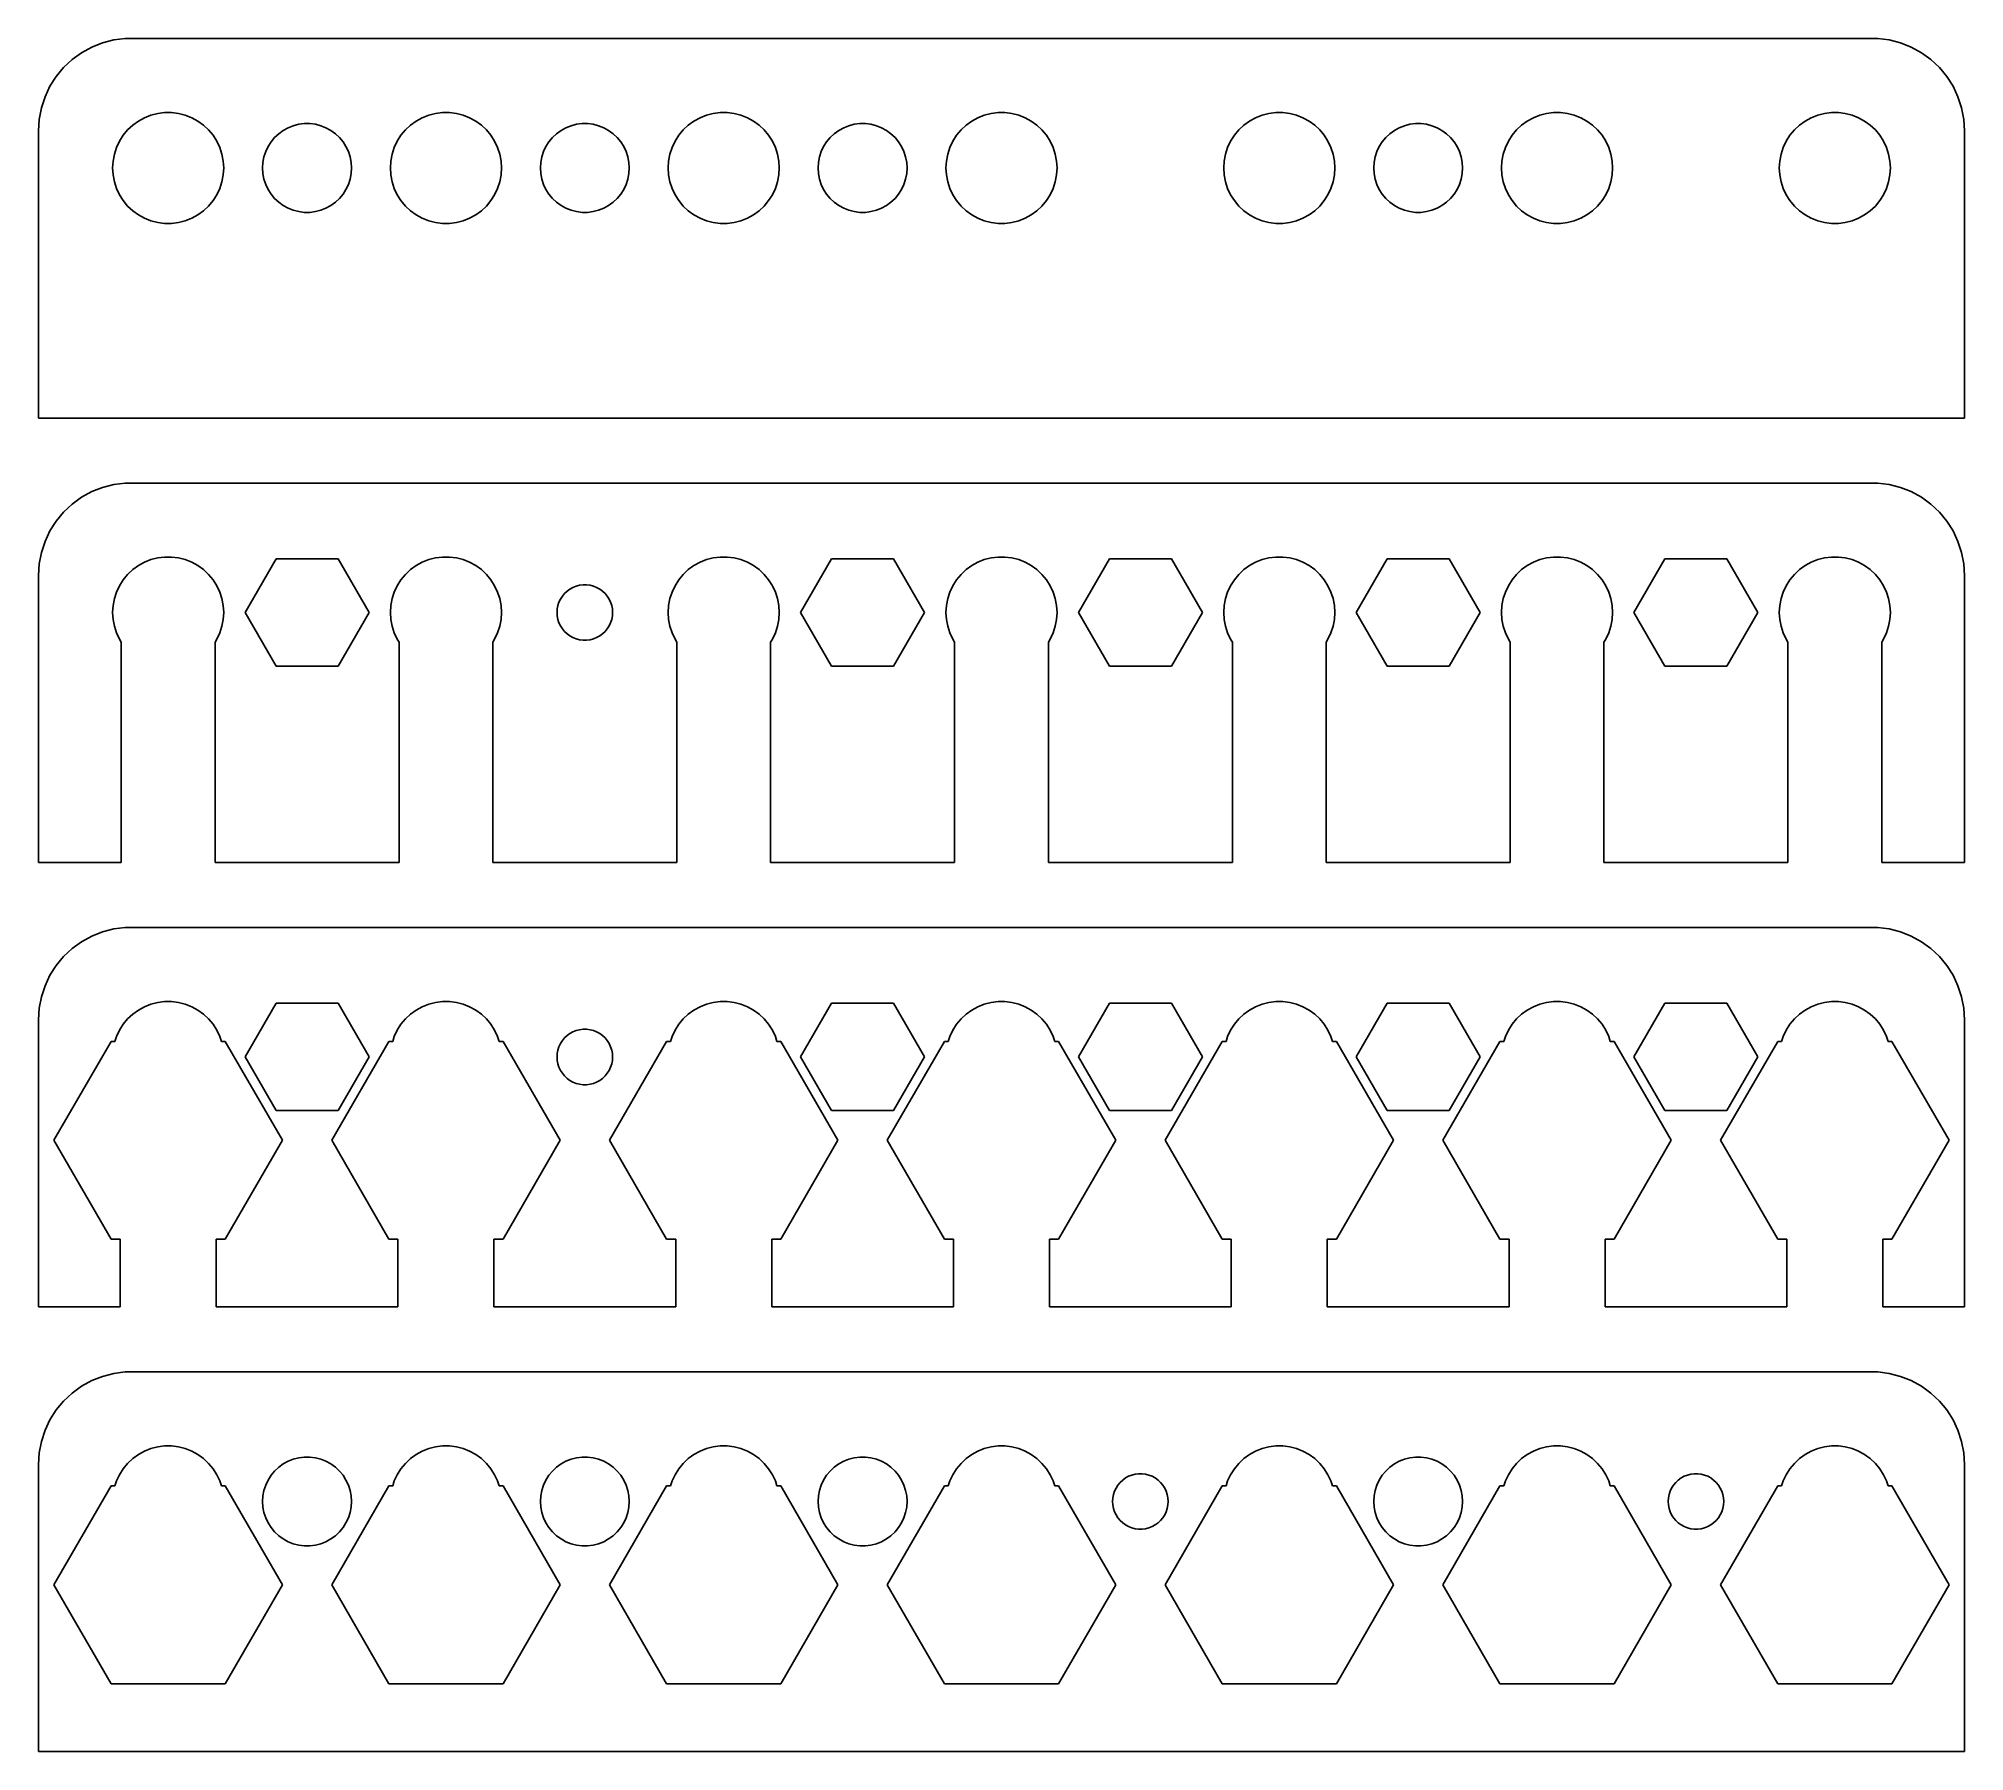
# Model space of a CAD drawing. Header units: metres. Extents: x -52 to 52, y 0 to 92.
import ezdxf

# ---------------------------------------------------------------- set-up
doc = ezdxf.new("R2010")
doc.units = ezdxf.units.M

msp = doc.modelspace()

# ---------------------------------------------------------------- linework, layer by layer
for p, q in [((-49.6791, 91.7216), (-50.1871, 91.3526)), ((-49.1289, 92.0241), (-49.6791, 91.7216)), ((-48.5451, 92.2553), (-49.1289, 92.0241)), ((-47.9369, 92.4114), (-48.5451, 92.2553)), ((-47.3139, 92.4901), (-47.9369, 92.4114)), ((47.3139, 92.4901), (-47.3139, 92.4901)), ((47.9369, 92.4114), (47.3139, 92.4901)), ((48.5451, 92.2553), (47.9369, 92.4114)), ((49.1289, 92.0241), (48.5451, 92.2553)), ((49.6791, 91.7216), (49.1289, 92.0241)), ((50.1871, 91.3526), (49.6791, 91.7216)), ((-50.6448, 90.9227), (-51.0451, 90.4389)), ((-50.1871, 91.3526), (-50.6448, 90.9227)), ((50.6448, 90.9227), (50.1871, 91.3526)), ((51.0451, 90.4389), (50.6448, 90.9227)), ((-51.3815, 89.9088), (-51.6489, 89.3406)), ((-51.0451, 90.4389), (-51.3815, 89.9088)), ((51.3815, 89.9088), (51.0451, 90.4389)), ((51.6489, 89.3406), (51.3815, 89.9088)), ((-51.8429, 88.7434), (-51.9606, 88.1267)), ((-51.6489, 89.3406), (-51.8429, 88.7434)), ((-45.927, 88.3532), (-45.5621, 88.4469)), ((-45.5621, 88.4469), (-45.1884, 88.4941)), ((-45.1884, 88.4941), (-44.8116, 88.4941)), ((-44.8116, 88.4941), (-44.4379, 88.4469)), ((-44.4379, 88.4469), (-44.0729, 88.3532)), ((-30.927, 88.3532), (-30.5621, 88.4469)), ((-30.5621, 88.4469), (-30.1884, 88.4941)), ((-30.1884, 88.4941), (-29.8116, 88.4941)), ((-29.8116, 88.4941), (-29.4379, 88.4469)), ((-29.4379, 88.4469), (-29.0729, 88.3532)), ((-15.927, 88.3532), (-15.5621, 88.4469)), ((-15.5621, 88.4469), (-15.1884, 88.4941)), ((-15.1884, 88.4941), (-14.8116, 88.4941)), ((-14.8116, 88.4941), (-14.4379, 88.4469)), ((-14.4379, 88.4469), (-14.0729, 88.3532)), ((-0.92705, 88.3532), (-0.56213, 88.4469)), ((-0.56213, 88.4469), (-0.18837, 88.4941)), ((-0.18837, 88.4941), (0.18837, 88.4941)), ((0.18837, 88.4941), (0.56213, 88.4469)), ((0.56213, 88.4469), (0.92705, 88.3532)), ((14.0729, 88.3532), (14.4379, 88.4469)), ((14.4379, 88.4469), (14.8116, 88.4941)), ((14.8116, 88.4941), (15.1884, 88.4941)), ((15.1884, 88.4941), (15.5621, 88.4469)), ((15.5621, 88.4469), (15.927, 88.3532)), ((29.0729, 88.3532), (29.4379, 88.4469)), ((29.4379, 88.4469), (29.8116, 88.4941)), ((29.8116, 88.4941), (30.1884, 88.4941)), ((30.1884, 88.4941), (30.5621, 88.4469)), ((30.5621, 88.4469), (30.927, 88.3532)), ((44.0729, 88.3532), (44.4379, 88.4469)), ((44.4379, 88.4469), (44.8116, 88.4941)), ((44.8116, 88.4941), (45.1884, 88.4941)), ((45.1884, 88.4941), (45.5621, 88.4469)), ((45.5621, 88.4469), (45.927, 88.3532)), ((51.8429, 88.7434), (51.6489, 89.3406)), ((51.9606, 88.1267), (51.8429, 88.7434)), ((-51.9606, 88.1267), (-52, 87.5)), ((-52, 87.5), (-52, 72)), ((-47.427, 87.2634), (-47.1869, 87.5536)), ((-47.1869, 87.5536), (-46.9123, 87.8115)), ((-46.9123, 87.8115), (-46.6075, 88.033)), ((-46.6075, 88.033), (-46.2773, 88.2145)), ((-46.2773, 88.2145), (-45.927, 88.3532)), ((-44.0729, 88.3532), (-43.7227, 88.2145)), ((-43.7227, 88.2145), (-43.3925, 88.033)), ((-43.3925, 88.033), (-43.0877, 87.8115)), ((-43.0877, 87.8115), (-42.8131, 87.5536)), ((-42.8131, 87.5536), (-42.5729, 87.2634)), ((-39.0298, 87.3492), (-38.786, 87.5264)), ((-38.786, 87.5264), (-38.5219, 87.6716)), ((-38.5219, 87.6716), (-38.2416, 87.7825)), ((-38.2416, 87.7825), (-37.9497, 87.8575)), ((-37.9497, 87.8575), (-37.6507, 87.8953)), ((-37.6507, 87.8953), (-37.3493, 87.8953)), ((-37.3493, 87.8953), (-37.0503, 87.8575)), ((-37.0503, 87.8575), (-36.7583, 87.7825)), ((-36.7583, 87.7825), (-36.4781, 87.6716)), ((-36.4781, 87.6716), (-36.214, 87.5264)), ((-36.214, 87.5264), (-35.9702, 87.3492)), ((-32.427, 87.2634), (-32.1869, 87.5536)), ((-32.1869, 87.5536), (-31.9123, 87.8115)), ((-31.9123, 87.8115), (-31.6075, 88.033)), ((-31.6075, 88.033), (-31.2773, 88.2145)), ((-31.2773, 88.2145), (-30.927, 88.3532)), ((-29.0729, 88.3532), (-28.7227, 88.2145)), ((-28.7227, 88.2145), (-28.3925, 88.033)), ((-28.3925, 88.033), (-28.0877, 87.8115)), ((-28.0877, 87.8115), (-27.8131, 87.5536)), ((-27.8131, 87.5536), (-27.5729, 87.2634)), ((-24.0298, 87.3492), (-23.786, 87.5264)), ((-23.786, 87.5264), (-23.5219, 87.6716)), ((-23.5219, 87.6716), (-23.2416, 87.7825)), ((-23.2416, 87.7825), (-22.9497, 87.8575)), ((-22.9497, 87.8575), (-22.6507, 87.8953)), ((-22.6507, 87.8953), (-22.3493, 87.8953)), ((-22.3493, 87.8953), (-22.0503, 87.8575)), ((-22.0503, 87.8575), (-21.7583, 87.7825)), ((-21.7583, 87.7825), (-21.4781, 87.6716)), ((-21.4781, 87.6716), (-21.214, 87.5264)), ((-21.214, 87.5264), (-20.9702, 87.3492)), ((-17.427, 87.2634), (-17.1869, 87.5536)), ((-17.1869, 87.5536), (-16.9123, 87.8115)), ((-16.9123, 87.8115), (-16.6075, 88.033)), ((-16.6075, 88.033), (-16.2773, 88.2145)), ((-16.2773, 88.2145), (-15.927, 88.3532)), ((-14.0729, 88.3532), (-13.7227, 88.2145)), ((-13.7227, 88.2145), (-13.3925, 88.033)), ((-13.3925, 88.033), (-13.0877, 87.8115)), ((-13.0877, 87.8115), (-12.8131, 87.5536)), ((-12.8131, 87.5536), (-12.5729, 87.2634)), ((-9.02982, 87.3492), (-8.78598, 87.5264)), ((-8.78598, 87.5264), (-8.52187, 87.6716)), ((-8.52187, 87.6716), (-8.24164, 87.7825)), ((-8.24164, 87.7825), (-7.94971, 87.8575)), ((-7.94971, 87.8575), (-7.6507, 87.8953)), ((-7.6507, 87.8953), (-7.34929, 87.8953)), ((-7.34929, 87.8953), (-7.05028, 87.8575)), ((-7.05028, 87.8575), (-6.75835, 87.7825)), ((-6.75835, 87.7825), (-6.47812, 87.6716)), ((-6.47812, 87.6716), (-6.214, 87.5264)), ((-6.214, 87.5264), (-5.97017, 87.3492)), ((-2.42705, 87.2634), (-2.1869, 87.5536)), ((-2.1869, 87.5536), (-1.91226, 87.8115)), ((-1.91226, 87.8115), (-1.60747, 88.033)), ((-1.60747, 88.033), (-1.27733, 88.2145)), ((-1.27733, 88.2145), (-0.92705, 88.3532)), ((0.92705, 88.3532), (1.27733, 88.2145)), ((1.27733, 88.2145), (1.60747, 88.033)), ((1.60747, 88.033), (1.91226, 87.8115)), ((1.91226, 87.8115), (2.1869, 87.5536)), ((2.1869, 87.5536), (2.42705, 87.2634)), ((12.5729, 87.2634), (12.8131, 87.5536)), ((12.8131, 87.5536), (13.0877, 87.8115)), ((13.0877, 87.8115), (13.3925, 88.033)), ((13.3925, 88.033), (13.7227, 88.2145)), ((13.7227, 88.2145), (14.0729, 88.3532)), ((15.927, 88.3532), (16.2773, 88.2145)), ((16.2773, 88.2145), (16.6075, 88.033)), ((16.6075, 88.033), (16.9123, 87.8115)), ((16.9123, 87.8115), (17.1869, 87.5536)), ((17.1869, 87.5536), (17.427, 87.2634)), ((20.9702, 87.3492), (21.214, 87.5264)), ((21.214, 87.5264), (21.4781, 87.6716)), ((21.4781, 87.6716), (21.7583, 87.7825)), ((21.7583, 87.7825), (22.0503, 87.8575)), ((22.0503, 87.8575), (22.3493, 87.8953)), ((22.3493, 87.8953), (22.6507, 87.8953)), ((22.6507, 87.8953), (22.9497, 87.8575)), ((22.9497, 87.8575), (23.2416, 87.7825)), ((23.2416, 87.7825), (23.5219, 87.6716)), ((23.5219, 87.6716), (23.786, 87.5264)), ((23.786, 87.5264), (24.0298, 87.3492)), ((27.5729, 87.2634), (27.8131, 87.5536)), ((27.8131, 87.5536), (28.0877, 87.8115)), ((28.0877, 87.8115), (28.3925, 88.033)), ((28.3925, 88.033), (28.7227, 88.2145)), ((28.7227, 88.2145), (29.0729, 88.3532)), ((30.927, 88.3532), (31.2773, 88.2145)), ((31.2773, 88.2145), (31.6075, 88.033)), ((31.6075, 88.033), (31.9123, 87.8115)), ((31.9123, 87.8115), (32.1869, 87.5536)), ((32.1869, 87.5536), (32.427, 87.2634)), ((42.5729, 87.2634), (42.8131, 87.5536)), ((42.8131, 87.5536), (43.0877, 87.8115)), ((43.0877, 87.8115), (43.3925, 88.033)), ((43.3925, 88.033), (43.7227, 88.2145)), ((43.7227, 88.2145), (44.0729, 88.3532)), ((45.927, 88.3532), (46.2773, 88.2145)), ((46.2773, 88.2145), (46.6075, 88.033)), ((46.6075, 88.033), (46.9123, 87.8115)), ((46.9123, 87.8115), (47.1869, 87.5536)), ((47.1869, 87.5536), (47.427, 87.2634)), ((52, 87.5), (51.9606, 88.1267)), ((52, 72), (52, 87.5)), ((-47.9057, 86.2461), (-47.7893, 86.6044)), ((-47.7893, 86.6044), (-47.6289, 86.9453)), ((-47.6289, 86.9453), (-47.427, 87.2634)), ((-42.5729, 87.2634), (-42.3711, 86.9453)), ((-42.3711, 86.9453), (-42.2107, 86.6044)), ((-42.2107, 86.6044), (-42.0942, 86.2461)), ((-39.8246, 86.0968), (-39.7315, 86.3835)), ((-39.7315, 86.3835), (-39.6031, 86.6562)), ((-39.6031, 86.6562), (-39.4416, 86.9107)), ((-39.4416, 86.9107), (-39.2495, 87.1429)), ((-39.2495, 87.1429), (-39.0298, 87.3492)), ((-35.9702, 87.3492), (-35.7505, 87.1429)), ((-35.7505, 87.1429), (-35.5583, 86.9107)), ((-35.5583, 86.9107), (-35.3969, 86.6562)), ((-35.3969, 86.6562), (-35.2685, 86.3835)), ((-35.2685, 86.3835), (-35.1754, 86.0968)), ((-32.9057, 86.2461), (-32.7893, 86.6044)), ((-32.7893, 86.6044), (-32.6289, 86.9453)), ((-32.6289, 86.9453), (-32.427, 87.2634)), ((-27.5729, 87.2634), (-27.3711, 86.9453)), ((-27.3711, 86.9453), (-27.2107, 86.6044)), ((-27.2107, 86.6044), (-27.0942, 86.2461)), ((-24.8246, 86.0968), (-24.7315, 86.3835)), ((-24.7315, 86.3835), (-24.6031, 86.6562)), ((-24.6031, 86.6562), (-24.4416, 86.9107)), ((-24.4416, 86.9107), (-24.2495, 87.1429)), ((-24.2495, 87.1429), (-24.0298, 87.3492)), ((-20.9702, 87.3492), (-20.7505, 87.1429)), ((-20.7505, 87.1429), (-20.5583, 86.9107)), ((-20.5583, 86.9107), (-20.3969, 86.6562)), ((-20.3969, 86.6562), (-20.2685, 86.3835)), ((-20.2685, 86.3835), (-20.1754, 86.0968)), ((-17.9057, 86.2461), (-17.7893, 86.6044)), ((-17.7893, 86.6044), (-17.6289, 86.9453)), ((-17.6289, 86.9453), (-17.427, 87.2634)), ((-12.5729, 87.2634), (-12.3711, 86.9453)), ((-12.3711, 86.9453), (-12.2107, 86.6044)), ((-12.2107, 86.6044), (-12.0942, 86.2461)), ((-9.82458, 86.0968), (-9.73146, 86.3835)), ((-9.73146, 86.3835), (-9.60313, 86.6562)), ((-9.60313, 86.6562), (-9.44164, 86.9107)), ((-9.44164, 86.9107), (-9.24951, 87.1429)), ((-9.24951, 87.1429), (-9.02982, 87.3492)), ((-5.97017, 87.3492), (-5.75047, 87.1429)), ((-5.75047, 87.1429), (-5.55835, 86.9107)), ((-5.55835, 86.9107), (-5.39685, 86.6562)), ((-5.39685, 86.6562), (-5.26852, 86.3835)), ((-5.26852, 86.3835), (-5.1754, 86.0968)), ((-2.90575, 86.2461), (-2.78932, 86.6044)), ((-2.78932, 86.6044), (-2.62891, 86.9453)), ((-2.62891, 86.9453), (-2.42705, 87.2634)), ((2.42705, 87.2634), (2.62891, 86.9453)), ((2.62891, 86.9453), (2.78932, 86.6044)), ((2.78932, 86.6044), (2.90575, 86.2461)), ((12.0942, 86.2461), (12.2107, 86.6044)), ((12.2107, 86.6044), (12.3711, 86.9453)), ((12.3711, 86.9453), (12.5729, 87.2634)), ((17.427, 87.2634), (17.6289, 86.9453)), ((17.6289, 86.9453), (17.7893, 86.6044)), ((17.7893, 86.6044), (17.9057, 86.2461)), ((20.1754, 86.0968), (20.2685, 86.3835)), ((20.2685, 86.3835), (20.3969, 86.6562)), ((20.3969, 86.6562), (20.5583, 86.9107)), ((20.5583, 86.9107), (20.7505, 87.1429)), ((20.7505, 87.1429), (20.9702, 87.3492)), ((24.0298, 87.3492), (24.2495, 87.1429)), ((24.2495, 87.1429), (24.4416, 86.9107)), ((24.4416, 86.9107), (24.6031, 86.6562)), ((24.6031, 86.6562), (24.7315, 86.3835)), ((24.7315, 86.3835), (24.8246, 86.0968)), ((27.0942, 86.2461), (27.2107, 86.6044)), ((27.2107, 86.6044), (27.3711, 86.9453)), ((27.3711, 86.9453), (27.5729, 87.2634)), ((32.427, 87.2634), (32.6289, 86.9453)), ((32.6289, 86.9453), (32.7893, 86.6044)), ((32.7893, 86.6044), (32.9057, 86.2461)), ((42.0942, 86.2461), (42.2107, 86.6044)), ((42.2107, 86.6044), (42.3711, 86.9453)), ((42.3711, 86.9453), (42.5729, 87.2634)), ((47.427, 87.2634), (47.6289, 86.9453)), ((47.6289, 86.9453), (47.7893, 86.6044)), ((47.7893, 86.6044), (47.9057, 86.2461)), ((-48, 85.5), (-47.9763, 85.876)), ((-47.9763, 85.124), (-48, 85.5)), ((-47.9763, 85.876), (-47.9057, 86.2461)), ((-42.0942, 86.2461), (-42.0237, 85.876)), ((-42.0237, 85.876), (-42, 85.5)), ((-42, 85.5), (-42.0237, 85.124)), ((-39.9, 85.5), (-39.8811, 85.8008)), ((-39.8811, 85.1992), (-39.9, 85.5)), ((-39.8811, 85.8008), (-39.8246, 86.0968)), ((-35.1754, 86.0968), (-35.1189, 85.8008)), ((-35.1189, 85.8008), (-35.1, 85.5)), ((-35.1, 85.5), (-35.1189, 85.1992)), ((-33, 85.5), (-32.9763, 85.876)), ((-32.9763, 85.124), (-33, 85.5)), ((-32.9763, 85.876), (-32.9057, 86.2461)), ((-27.0942, 86.2461), (-27.0237, 85.876)), ((-27.0237, 85.876), (-27, 85.5)), ((-27, 85.5), (-27.0237, 85.124)), ((-24.9, 85.5), (-24.8811, 85.8008)), ((-24.8811, 85.1992), (-24.9, 85.5)), ((-24.8811, 85.8008), (-24.8246, 86.0968)), ((-20.1754, 86.0968), (-20.1189, 85.8008)), ((-20.1189, 85.8008), (-20.1, 85.5)), ((-20.1, 85.5), (-20.1189, 85.1992)), ((-18, 85.5), (-17.9763, 85.876)), ((-17.9763, 85.124), (-18, 85.5)), ((-17.9763, 85.876), (-17.9057, 86.2461)), ((-12.0942, 86.2461), (-12.0237, 85.876)), ((-12.0237, 85.876), (-12, 85.5)), ((-12, 85.5), (-12.0237, 85.124)), ((-9.89999, 85.5), (-9.88107, 85.8008)), ((-9.88107, 85.1992), (-9.89999, 85.5)), ((-9.88107, 85.8008), (-9.82458, 86.0968)), ((-5.1754, 86.0968), (-5.11891, 85.8008)), ((-5.11891, 85.8008), (-5.09999, 85.5)), ((-5.09999, 85.5), (-5.11891, 85.1992)), ((-3, 85.5), (-2.97633, 85.876)), ((-2.97633, 85.124), (-3, 85.5)), ((-2.97633, 85.876), (-2.90575, 86.2461)), ((2.90575, 86.2461), (2.97633, 85.876)), ((2.97633, 85.876), (3, 85.5)), ((3, 85.5), (2.97633, 85.124)), ((12, 85.5), (12.0237, 85.876)), ((12.0237, 85.124), (12, 85.5)), ((12.0237, 85.876), (12.0942, 86.2461)), ((17.9057, 86.2461), (17.9763, 85.876)), ((17.9763, 85.876), (18, 85.5)), ((18, 85.5), (17.9763, 85.124)), ((20.1, 85.5), (20.1189, 85.8008)), ((20.1189, 85.1992), (20.1, 85.5)), ((20.1189, 85.8008), (20.1754, 86.0968)), ((24.8246, 86.0968), (24.8811, 85.8008)), ((24.8811, 85.8008), (24.9, 85.5)), ((24.9, 85.5), (24.8811, 85.1992)), ((27, 85.5), (27.0237, 85.876)), ((27.0237, 85.124), (27, 85.5)), ((27.0237, 85.876), (27.0942, 86.2461)), ((32.9057, 86.2461), (32.9763, 85.876)), ((32.9763, 85.876), (33, 85.5)), ((33, 85.5), (32.9763, 85.124)), ((42, 85.5), (42.0237, 85.876)), ((42.0237, 85.124), (42, 85.5)), ((42.0237, 85.876), (42.0942, 86.2461)), ((47.9057, 86.2461), (47.9763, 85.876)), ((47.9763, 85.876), (48, 85.5)), ((48, 85.5), (47.9763, 85.124)), ((-47.9057, 84.7539), (-47.9763, 85.124)), ((-47.7893, 84.3956), (-47.9057, 84.7539)), ((-47.6289, 84.0547), (-47.7893, 84.3956)), ((-42.2107, 84.3956), (-42.3711, 84.0547)), ((-42.0942, 84.7539), (-42.2107, 84.3956)), ((-42.0237, 85.124), (-42.0942, 84.7539)), ((-39.8246, 84.9031), (-39.8811, 85.1992)), ((-39.7315, 84.6165), (-39.8246, 84.9031)), ((-39.6031, 84.3438), (-39.7315, 84.6165)), ((-39.4416, 84.0893), (-39.6031, 84.3438)), ((-35.3969, 84.3438), (-35.5583, 84.0893)), ((-35.2685, 84.6165), (-35.3969, 84.3438)), ((-35.1754, 84.9031), (-35.2685, 84.6165)), ((-35.1189, 85.1992), (-35.1754, 84.9031)), ((-32.9057, 84.7539), (-32.9763, 85.124)), ((-32.7893, 84.3956), (-32.9057, 84.7539)), ((-32.6289, 84.0547), (-32.7893, 84.3956)), ((-27.2107, 84.3956), (-27.3711, 84.0547)), ((-27.0942, 84.7539), (-27.2107, 84.3956)), ((-27.0237, 85.124), (-27.0942, 84.7539)), ((-24.8246, 84.9031), (-24.8811, 85.1992)), ((-24.7315, 84.6165), (-24.8246, 84.9031)), ((-24.6031, 84.3438), (-24.7315, 84.6165)), ((-24.4416, 84.0893), (-24.6031, 84.3438)), ((-20.3969, 84.3438), (-20.5583, 84.0893)), ((-20.2685, 84.6165), (-20.3969, 84.3438)), ((-20.1754, 84.9031), (-20.2685, 84.6165)), ((-20.1189, 85.1992), (-20.1754, 84.9031)), ((-17.9057, 84.7539), (-17.9763, 85.124)), ((-17.7893, 84.3956), (-17.9057, 84.7539)), ((-17.6289, 84.0547), (-17.7893, 84.3956)), ((-12.2107, 84.3956), (-12.3711, 84.0547)), ((-12.0942, 84.7539), (-12.2107, 84.3956)), ((-12.0237, 85.124), (-12.0942, 84.7539)), ((-9.82458, 84.9031), (-9.88107, 85.1992)), ((-9.73146, 84.6165), (-9.82458, 84.9031)), ((-9.60313, 84.3438), (-9.73146, 84.6165)), ((-9.44164, 84.0893), (-9.60313, 84.3438)), ((-5.39685, 84.3438), (-5.55835, 84.0893)), ((-5.26852, 84.6165), (-5.39685, 84.3438)), ((-5.1754, 84.9031), (-5.26852, 84.6165)), ((-5.11891, 85.1992), (-5.1754, 84.9031)), ((-2.90575, 84.7539), (-2.97633, 85.124)), ((-2.78932, 84.3956), (-2.90575, 84.7539)), ((-2.62891, 84.0547), (-2.78932, 84.3956)), ((2.78932, 84.3956), (2.62891, 84.0547)), ((2.90575, 84.7539), (2.78932, 84.3956)), ((2.97633, 85.124), (2.90575, 84.7539)), ((12.0942, 84.7539), (12.0237, 85.124)), ((12.2107, 84.3956), (12.0942, 84.7539)), ((12.3711, 84.0547), (12.2107, 84.3956)), ((17.7893, 84.3956), (17.6289, 84.0547)), ((17.9057, 84.7539), (17.7893, 84.3956)), ((17.9763, 85.124), (17.9057, 84.7539)), ((20.1754, 84.9031), (20.1189, 85.1992)), ((20.2685, 84.6165), (20.1754, 84.9031)), ((20.3969, 84.3438), (20.2685, 84.6165)), ((20.5583, 84.0893), (20.3969, 84.3438)), ((24.6031, 84.3438), (24.4416, 84.0893)), ((24.7315, 84.6165), (24.6031, 84.3438)), ((24.8246, 84.9031), (24.7315, 84.6165)), ((24.8811, 85.1992), (24.8246, 84.9031)), ((27.0942, 84.7539), (27.0237, 85.124)), ((27.2107, 84.3956), (27.0942, 84.7539)), ((27.3711, 84.0547), (27.2107, 84.3956)), ((32.7893, 84.3956), (32.6289, 84.0547)), ((32.9057, 84.7539), (32.7893, 84.3956)), ((32.9763, 85.124), (32.9057, 84.7539)), ((42.0942, 84.7539), (42.0237, 85.124)), ((42.2107, 84.3956), (42.0942, 84.7539)), ((42.3711, 84.0547), (42.2107, 84.3956)), ((47.7893, 84.3956), (47.6289, 84.0547)), ((47.9057, 84.7539), (47.7893, 84.3956)), ((47.9763, 85.124), (47.9057, 84.7539)), ((-47.427, 83.7366), (-47.6289, 84.0547)), ((-47.1869, 83.4464), (-47.427, 83.7366)), ((-46.9123, 83.1884), (-47.1869, 83.4464)), ((-42.8131, 83.4464), (-43.0877, 83.1884)), ((-42.5729, 83.7366), (-42.8131, 83.4464)), ((-42.3711, 84.0547), (-42.5729, 83.7366)), ((-39.2495, 83.8571), (-39.4416, 84.0893)), ((-39.0298, 83.6508), (-39.2495, 83.8571)), ((-38.786, 83.4736), (-39.0298, 83.6508)), ((-38.5219, 83.3284), (-38.786, 83.4736)), ((-38.2416, 83.2175), (-38.5219, 83.3284)), ((-37.9497, 83.1425), (-38.2416, 83.2175)), ((-36.7583, 83.2175), (-37.0503, 83.1425)), ((-36.4781, 83.3284), (-36.7583, 83.2175)), ((-36.214, 83.4736), (-36.4781, 83.3284)), ((-35.9702, 83.6508), (-36.214, 83.4736)), ((-35.7505, 83.8571), (-35.9702, 83.6508)), ((-35.5583, 84.0893), (-35.7505, 83.8571)), ((-32.427, 83.7366), (-32.6289, 84.0547)), ((-32.1869, 83.4464), (-32.427, 83.7366)), ((-31.9123, 83.1884), (-32.1869, 83.4464)), ((-27.8131, 83.4464), (-28.0877, 83.1884)), ((-27.5729, 83.7366), (-27.8131, 83.4464)), ((-27.3711, 84.0547), (-27.5729, 83.7366)), ((-24.2495, 83.8571), (-24.4416, 84.0893)), ((-24.0298, 83.6508), (-24.2495, 83.8571)), ((-23.786, 83.4736), (-24.0298, 83.6508)), ((-23.5219, 83.3284), (-23.786, 83.4736)), ((-23.2416, 83.2175), (-23.5219, 83.3284)), ((-22.9497, 83.1425), (-23.2416, 83.2175)), ((-21.7583, 83.2175), (-22.0503, 83.1425)), ((-21.4781, 83.3284), (-21.7583, 83.2175)), ((-21.214, 83.4736), (-21.4781, 83.3284)), ((-20.9702, 83.6508), (-21.214, 83.4736)), ((-20.7505, 83.8571), (-20.9702, 83.6508)), ((-20.5583, 84.0893), (-20.7505, 83.8571)), ((-17.427, 83.7366), (-17.6289, 84.0547)), ((-17.1869, 83.4464), (-17.427, 83.7366)), ((-16.9123, 83.1884), (-17.1869, 83.4464)), ((-12.8131, 83.4464), (-13.0877, 83.1884)), ((-12.5729, 83.7366), (-12.8131, 83.4464)), ((-12.3711, 84.0547), (-12.5729, 83.7366)), ((-9.24951, 83.8571), (-9.44164, 84.0893)), ((-9.02982, 83.6508), (-9.24951, 83.8571)), ((-8.78598, 83.4736), (-9.02982, 83.6508)), ((-8.52187, 83.3284), (-8.78598, 83.4736)), ((-8.24164, 83.2175), (-8.52187, 83.3284)), ((-7.94971, 83.1425), (-8.24164, 83.2175)), ((-6.75835, 83.2175), (-7.05028, 83.1425)), ((-6.47812, 83.3284), (-6.75835, 83.2175)), ((-6.214, 83.4736), (-6.47812, 83.3284)), ((-5.97017, 83.6508), (-6.214, 83.4736)), ((-5.75047, 83.8571), (-5.97017, 83.6508)), ((-5.55835, 84.0893), (-5.75047, 83.8571)), ((-2.42705, 83.7366), (-2.62891, 84.0547)), ((-2.1869, 83.4464), (-2.42705, 83.7366)), ((-1.91226, 83.1884), (-2.1869, 83.4464)), ((2.1869, 83.4464), (1.91226, 83.1884)), ((2.42705, 83.7366), (2.1869, 83.4464)), ((2.62891, 84.0547), (2.42705, 83.7366)), ((12.5729, 83.7366), (12.3711, 84.0547)), ((12.8131, 83.4464), (12.5729, 83.7366)), ((13.0877, 83.1884), (12.8131, 83.4464)), ((17.1869, 83.4464), (16.9123, 83.1884)), ((17.427, 83.7366), (17.1869, 83.4464)), ((17.6289, 84.0547), (17.427, 83.7366)), ((20.7505, 83.8571), (20.5583, 84.0893)), ((20.9702, 83.6508), (20.7505, 83.8571)), ((21.214, 83.4736), (20.9702, 83.6508)), ((21.4781, 83.3284), (21.214, 83.4736)), ((21.7583, 83.2175), (21.4781, 83.3284)), ((22.0503, 83.1425), (21.7583, 83.2175)), ((23.2416, 83.2175), (22.9497, 83.1425)), ((23.5219, 83.3284), (23.2416, 83.2175)), ((23.786, 83.4736), (23.5219, 83.3284)), ((24.0298, 83.6508), (23.786, 83.4736)), ((24.2495, 83.8571), (24.0298, 83.6508)), ((24.4416, 84.0893), (24.2495, 83.8571)), ((27.5729, 83.7366), (27.3711, 84.0547)), ((27.8131, 83.4464), (27.5729, 83.7366)), ((28.0877, 83.1884), (27.8131, 83.4464)), ((32.1869, 83.4464), (31.9123, 83.1884)), ((32.427, 83.7366), (32.1869, 83.4464)), ((32.6289, 84.0547), (32.427, 83.7366)), ((42.5729, 83.7366), (42.3711, 84.0547)), ((42.8131, 83.4464), (42.5729, 83.7366)), ((43.0877, 83.1884), (42.8131, 83.4464)), ((47.1869, 83.4464), (46.9123, 83.1884)), ((47.427, 83.7366), (47.1869, 83.4464)), ((47.6289, 84.0547), (47.427, 83.7366)), ((-46.6075, 82.967), (-46.9123, 83.1884)), ((-46.2773, 82.7855), (-46.6075, 82.967)), ((-45.927, 82.6468), (-46.2773, 82.7855)), ((-45.5621, 82.5531), (-45.927, 82.6468)), ((-45.1884, 82.5059), (-45.5621, 82.5531)), ((-44.8116, 82.5059), (-45.1884, 82.5059)), ((-44.4379, 82.5531), (-44.8116, 82.5059)), ((-44.0729, 82.6468), (-44.4379, 82.5531)), ((-43.7227, 82.7855), (-44.0729, 82.6468)), ((-43.3925, 82.967), (-43.7227, 82.7855)), ((-43.0877, 83.1884), (-43.3925, 82.967)), ((-37.6507, 83.1047), (-37.9497, 83.1425)), ((-37.3493, 83.1047), (-37.6507, 83.1047)), ((-37.0503, 83.1425), (-37.3493, 83.1047)), ((-31.6075, 82.967), (-31.9123, 83.1884)), ((-31.2773, 82.7855), (-31.6075, 82.967)), ((-30.927, 82.6468), (-31.2773, 82.7855)), ((-30.5621, 82.5531), (-30.927, 82.6468)), ((-30.1884, 82.5059), (-30.5621, 82.5531)), ((-29.8116, 82.5059), (-30.1884, 82.5059)), ((-29.4379, 82.5531), (-29.8116, 82.5059)), ((-29.0729, 82.6468), (-29.4379, 82.5531)), ((-28.7227, 82.7855), (-29.0729, 82.6468)), ((-28.3925, 82.967), (-28.7227, 82.7855)), ((-28.0877, 83.1884), (-28.3925, 82.967)), ((-22.6507, 83.1047), (-22.9497, 83.1425)), ((-22.3493, 83.1047), (-22.6507, 83.1047)), ((-22.0503, 83.1425), (-22.3493, 83.1047)), ((-16.6075, 82.967), (-16.9123, 83.1884)), ((-16.2773, 82.7855), (-16.6075, 82.967)), ((-15.927, 82.6468), (-16.2773, 82.7855)), ((-15.5621, 82.5531), (-15.927, 82.6468)), ((-15.1884, 82.5059), (-15.5621, 82.5531)), ((-14.8116, 82.5059), (-15.1884, 82.5059)), ((-14.4379, 82.5531), (-14.8116, 82.5059)), ((-14.0729, 82.6468), (-14.4379, 82.5531)), ((-13.7227, 82.7855), (-14.0729, 82.6468)), ((-13.3925, 82.967), (-13.7227, 82.7855)), ((-13.0877, 83.1884), (-13.3925, 82.967)), ((-7.6507, 83.1047), (-7.94971, 83.1425)), ((-7.34929, 83.1047), (-7.6507, 83.1047)), ((-7.05028, 83.1425), (-7.34929, 83.1047)), ((-1.60747, 82.967), (-1.91226, 83.1884)), ((-1.27733, 82.7855), (-1.60747, 82.967)), ((-0.92705, 82.6468), (-1.27733, 82.7855)), ((-0.56213, 82.5531), (-0.92705, 82.6468)), ((-0.18837, 82.5059), (-0.56213, 82.5531)), ((0.18837, 82.5059), (-0.18837, 82.5059)), ((0.56213, 82.5531), (0.18837, 82.5059)), ((0.92705, 82.6468), (0.56213, 82.5531)), ((1.27733, 82.7855), (0.92705, 82.6468)), ((1.60747, 82.967), (1.27733, 82.7855)), ((1.91226, 83.1884), (1.60747, 82.967)), ((13.3925, 82.967), (13.0877, 83.1884)), ((13.7227, 82.7855), (13.3925, 82.967)), ((14.0729, 82.6468), (13.7227, 82.7855)), ((14.4379, 82.5531), (14.0729, 82.6468)), ((14.8116, 82.5059), (14.4379, 82.5531)), ((15.1884, 82.5059), (14.8116, 82.5059)), ((15.5621, 82.5531), (15.1884, 82.5059)), ((15.927, 82.6468), (15.5621, 82.5531)), ((16.2773, 82.7855), (15.927, 82.6468)), ((16.6075, 82.967), (16.2773, 82.7855)), ((16.9123, 83.1884), (16.6075, 82.967)), ((22.3493, 83.1047), (22.0503, 83.1425)), ((22.6507, 83.1047), (22.3493, 83.1047)), ((22.9497, 83.1425), (22.6507, 83.1047)), ((28.3925, 82.967), (28.0877, 83.1884)), ((28.7227, 82.7855), (28.3925, 82.967)), ((29.0729, 82.6468), (28.7227, 82.7855)), ((29.4379, 82.5531), (29.0729, 82.6468)), ((29.8116, 82.5059), (29.4379, 82.5531)), ((30.1884, 82.5059), (29.8116, 82.5059)), ((30.5621, 82.5531), (30.1884, 82.5059)), ((30.927, 82.6468), (30.5621, 82.5531)), ((31.2773, 82.7855), (30.927, 82.6468)), ((31.6075, 82.967), (31.2773, 82.7855)), ((31.9123, 83.1884), (31.6075, 82.967)), ((43.3925, 82.967), (43.0877, 83.1884)), ((43.7227, 82.7855), (43.3925, 82.967)), ((44.0729, 82.6468), (43.7227, 82.7855)), ((44.4379, 82.5531), (44.0729, 82.6468)), ((44.8116, 82.5059), (44.4379, 82.5531)), ((45.1884, 82.5059), (44.8116, 82.5059)), ((45.5621, 82.5531), (45.1884, 82.5059)), ((45.927, 82.6468), (45.5621, 82.5531)), ((46.2773, 82.7855), (45.927, 82.6468)), ((46.6075, 82.967), (46.2773, 82.7855)), ((46.9123, 83.1884), (46.6075, 82.967)), ((-52, 72), (52, 72)), ((-49.6791, 67.7216), (-50.1871, 67.3526)), ((-49.1289, 68.0241), (-49.6791, 67.7216)), ((-48.5451, 68.2553), (-49.1289, 68.0241)), ((-47.9369, 68.4114), (-48.5451, 68.2553)), ((-47.3139, 68.4901), (-47.9369, 68.4114)), ((47.3139, 68.4901), (-47.3139, 68.4901)), ((47.9369, 68.4114), (47.3139, 68.4901)), ((48.5451, 68.2553), (47.9369, 68.4114)), ((49.1289, 68.0241), (48.5451, 68.2553)), ((49.6791, 67.7216), (49.1289, 68.0241)), ((50.1871, 67.3526), (49.6791, 67.7216)), ((-50.6448, 66.9227), (-51.0451, 66.4389)), ((-50.1871, 67.3526), (-50.6448, 66.9227)), ((50.6448, 66.9227), (50.1871, 67.3526)), ((51.0451, 66.4389), (50.6448, 66.9227)), ((-51.3815, 65.9088), (-51.6489, 65.3406)), ((-51.0451, 66.4389), (-51.3815, 65.9088)), ((51.3815, 65.9088), (51.0451, 66.4389)), ((51.6489, 65.3406), (51.3815, 65.9088)), ((-51.8429, 64.7434), (-51.9606, 64.1267)), ((-51.6489, 65.3406), (-51.8429, 64.7434)), ((-45.5621, 64.4469), (-45.1884, 64.4941)), ((-45.1884, 64.4941), (-44.8116, 64.4941)), ((-44.8116, 64.4941), (-44.4379, 64.4469)), ((-30.5621, 64.4469), (-30.1884, 64.4941)), ((-30.1884, 64.4941), (-29.8116, 64.4941)), ((-29.8116, 64.4941), (-29.4379, 64.4469)), ((-15.5621, 64.4469), (-15.1884, 64.4941)), ((-15.1884, 64.4941), (-14.8116, 64.4941)), ((-14.8116, 64.4941), (-14.4379, 64.4469)), ((-0.56213, 64.4469), (-0.18837, 64.4941)), ((-0.18837, 64.4941), (0.18837, 64.4941)), ((0.18837, 64.4941), (0.56213, 64.4469)), ((14.4379, 64.4469), (14.8116, 64.4941)), ((14.8116, 64.4941), (15.1884, 64.4941)), ((15.1884, 64.4941), (15.5621, 64.4469)), ((29.4379, 64.4469), (29.8116, 64.4941)), ((29.8116, 64.4941), (30.1884, 64.4941)), ((30.1884, 64.4941), (30.5621, 64.4469)), ((44.4379, 64.4469), (44.8116, 64.4941)), ((44.8116, 64.4941), (45.1884, 64.4941)), ((45.1884, 64.4941), (45.5621, 64.4469)), ((51.8429, 64.7434), (51.6489, 65.3406)), ((51.9606, 64.1267), (51.8429, 64.7434)), ((-51.9606, 64.1267), (-52, 63.5)), ((-52, 63.5), (-52, 48)), ((-47.427, 63.2634), (-47.1869, 63.5536)), ((-47.1869, 63.5536), (-46.9123, 63.8115)), ((-46.9123, 63.8115), (-46.6075, 64.033)), ((-46.6075, 64.033), (-46.2773, 64.2145)), ((-46.2773, 64.2145), (-45.927, 64.3532)), ((-45.927, 64.3532), (-45.5621, 64.4469)), ((-44.4379, 64.4469), (-44.0729, 64.3532)), ((-44.0729, 64.3532), (-43.7227, 64.2145)), ((-43.7227, 64.2145), (-43.3925, 64.033)), ((-43.3925, 64.033), (-43.0877, 63.8115)), ((-43.0877, 63.8115), (-42.8131, 63.5536)), ((-42.8131, 63.5536), (-42.5729, 63.2634)), ((-40.8466, 61.5), (-39.1733, 64.3982)), ((-39.1733, 64.3982), (-35.8267, 64.3982)), ((-35.8267, 64.3982), (-34.1534, 61.5)), ((-32.427, 63.2634), (-32.1869, 63.5536)), ((-32.1869, 63.5536), (-31.9123, 63.8115)), ((-31.9123, 63.8115), (-31.6075, 64.033)), ((-31.6075, 64.033), (-31.2773, 64.2145)), ((-31.2773, 64.2145), (-30.927, 64.3532)), ((-30.927, 64.3532), (-30.5621, 64.4469)), ((-29.4379, 64.4469), (-29.0729, 64.3532)), ((-29.0729, 64.3532), (-28.7227, 64.2145)), ((-28.7227, 64.2145), (-28.3925, 64.033)), ((-28.3925, 64.033), (-28.0877, 63.8115)), ((-28.0877, 63.8115), (-27.8131, 63.5536)), ((-27.8131, 63.5536), (-27.5729, 63.2634)), ((-17.427, 63.2634), (-17.1869, 63.5536)), ((-17.1869, 63.5536), (-16.9123, 63.8115)), ((-16.9123, 63.8115), (-16.6075, 64.033)), ((-16.6075, 64.033), (-16.2773, 64.2145)), ((-16.2773, 64.2145), (-15.927, 64.3532)), ((-15.927, 64.3532), (-15.5621, 64.4469)), ((-14.4379, 64.4469), (-14.0729, 64.3532)), ((-14.0729, 64.3532), (-13.7227, 64.2145)), ((-13.7227, 64.2145), (-13.3925, 64.033)), ((-13.3925, 64.033), (-13.0877, 63.8115)), ((-13.0877, 63.8115), (-12.8131, 63.5536)), ((-12.8131, 63.5536), (-12.5729, 63.2634)), ((-10.8466, 61.5), (-9.17329, 64.3982)), ((-9.17329, 64.3982), (-5.82671, 64.3982)), ((-5.82671, 64.3982), (-4.15341, 61.5)), ((-2.42705, 63.2634), (-2.1869, 63.5536)), ((-2.1869, 63.5536), (-1.91226, 63.8115)), ((-1.91226, 63.8115), (-1.60747, 64.033)), ((-1.60747, 64.033), (-1.27733, 64.2145)), ((-1.27733, 64.2145), (-0.92705, 64.3532)), ((-0.92705, 64.3532), (-0.56213, 64.4469)), ((0.56213, 64.4469), (0.92705, 64.3532)), ((0.92705, 64.3532), (1.27733, 64.2145)), ((1.27733, 64.2145), (1.60747, 64.033)), ((1.60747, 64.033), (1.91226, 63.8115)), ((1.91226, 63.8115), (2.1869, 63.5536)), ((2.1869, 63.5536), (2.42705, 63.2634)), ((4.15341, 61.5), (5.82671, 64.3982)), ((5.82671, 64.3982), (9.17329, 64.3982)), ((9.17329, 64.3982), (10.8466, 61.5)), ((12.5729, 63.2634), (12.8131, 63.5536)), ((12.8131, 63.5536), (13.0877, 63.8115)), ((13.0877, 63.8115), (13.3925, 64.033)), ((13.3925, 64.033), (13.7227, 64.2145)), ((13.7227, 64.2145), (14.0729, 64.3532)), ((14.0729, 64.3532), (14.4379, 64.4469)), ((15.5621, 64.4469), (15.927, 64.3532)), ((15.927, 64.3532), (16.2773, 64.2145)), ((16.2773, 64.2145), (16.6075, 64.033)), ((16.6075, 64.033), (16.9123, 63.8115)), ((16.9123, 63.8115), (17.1869, 63.5536)), ((17.1869, 63.5536), (17.427, 63.2634)), ((19.1534, 61.5), (20.8267, 64.3982)), ((20.8267, 64.3982), (24.1733, 64.3982)), ((24.1733, 64.3982), (25.8466, 61.5)), ((27.5729, 63.2634), (27.8131, 63.5536)), ((27.8131, 63.5536), (28.0877, 63.8115)), ((28.0877, 63.8115), (28.3925, 64.033)), ((28.3925, 64.033), (28.7227, 64.2145)), ((28.7227, 64.2145), (29.0729, 64.3532)), ((29.0729, 64.3532), (29.4379, 64.4469)), ((30.5621, 64.4469), (30.927, 64.3532)), ((30.927, 64.3532), (31.2773, 64.2145)), ((31.2773, 64.2145), (31.6075, 64.033)), ((31.6075, 64.033), (31.9123, 63.8115)), ((31.9123, 63.8115), (32.1869, 63.5536)), ((32.1869, 63.5536), (32.427, 63.2634)), ((34.1534, 61.5), (35.8267, 64.3982)), ((35.8267, 64.3982), (39.1733, 64.3982)), ((39.1733, 64.3982), (40.8466, 61.5)), ((42.5729, 63.2634), (42.8131, 63.5536)), ((42.8131, 63.5536), (43.0877, 63.8115)), ((43.0877, 63.8115), (43.3925, 64.033)), ((43.3925, 64.033), (43.7227, 64.2145)), ((43.7227, 64.2145), (44.0729, 64.3532)), ((44.0729, 64.3532), (44.4379, 64.4469)), ((45.5621, 64.4469), (45.927, 64.3532)), ((45.927, 64.3532), (46.2773, 64.2145)), ((46.2773, 64.2145), (46.6075, 64.033)), ((46.6075, 64.033), (46.9123, 63.8115)), ((46.9123, 63.8115), (47.1869, 63.5536)), ((47.1869, 63.5536), (47.427, 63.2634)), ((52, 63.5), (51.9606, 64.1267)), ((52, 48), (52, 63.5)), ((-47.9057, 62.2461), (-47.7893, 62.6044)), ((-47.7893, 62.6044), (-47.6289, 62.9453)), ((-47.6289, 62.9453), (-47.427, 63.2634)), ((-42.5729, 63.2634), (-42.3711, 62.9453)), ((-42.3711, 62.9453), (-42.2107, 62.6044)), ((-42.2107, 62.6044), (-42.0942, 62.2461)), ((-32.9057, 62.2461), (-32.7893, 62.6044)), ((-32.7893, 62.6044), (-32.6289, 62.9453)), ((-32.6289, 62.9453), (-32.427, 63.2634)), ((-27.5729, 63.2634), (-27.3711, 62.9453)), ((-27.3711, 62.9453), (-27.2107, 62.6044)), ((-27.2107, 62.6044), (-27.0942, 62.2461)), ((-23.7135, 62.3817), (-23.5934, 62.5268)), ((-23.5934, 62.5268), (-23.4561, 62.6558)), ((-23.4561, 62.6558), (-23.3037, 62.7665)), ((-23.3037, 62.7665), (-23.1387, 62.8572)), ((-23.1387, 62.8572), (-22.9635, 62.9266)), ((-22.9635, 62.9266), (-22.7811, 62.9734)), ((-22.7811, 62.9734), (-22.5942, 62.997)), ((-22.5942, 62.997), (-22.4058, 62.997)), ((-22.4058, 62.997), (-22.2189, 62.9734)), ((-22.2189, 62.9734), (-22.0365, 62.9266)), ((-22.0365, 62.9266), (-21.8613, 62.8572)), ((-21.8613, 62.8572), (-21.6963, 62.7665)), ((-21.6963, 62.7665), (-21.5439, 62.6558)), ((-21.5439, 62.6558), (-21.4065, 62.5268)), ((-21.4065, 62.5268), (-21.2865, 62.3817)), ((-17.9057, 62.2461), (-17.7893, 62.6044)), ((-17.7893, 62.6044), (-17.6289, 62.9453)), ((-17.6289, 62.9453), (-17.427, 63.2634)), ((-12.5729, 63.2634), (-12.3711, 62.9453)), ((-12.3711, 62.9453), (-12.2107, 62.6044)), ((-12.2107, 62.6044), (-12.0942, 62.2461)), ((-2.90575, 62.2461), (-2.78932, 62.6044)), ((-2.78932, 62.6044), (-2.62891, 62.9453)), ((-2.62891, 62.9453), (-2.42705, 63.2634)), ((2.42705, 63.2634), (2.62891, 62.9453)), ((2.62891, 62.9453), (2.78932, 62.6044)), ((2.78932, 62.6044), (2.90575, 62.2461)), ((12.0942, 62.2461), (12.2107, 62.6044)), ((12.2107, 62.6044), (12.3711, 62.9453)), ((12.3711, 62.9453), (12.5729, 63.2634)), ((17.427, 63.2634), (17.6289, 62.9453)), ((17.6289, 62.9453), (17.7893, 62.6044)), ((17.7893, 62.6044), (17.9057, 62.2461)), ((27.0942, 62.2461), (27.2107, 62.6044)), ((27.2107, 62.6044), (27.3711, 62.9453)), ((27.3711, 62.9453), (27.5729, 63.2634)), ((32.427, 63.2634), (32.6289, 62.9453)), ((32.6289, 62.9453), (32.7893, 62.6044)), ((32.7893, 62.6044), (32.9057, 62.2461)), ((42.0942, 62.2461), (42.2107, 62.6044)), ((42.2107, 62.6044), (42.3711, 62.9453)), ((42.3711, 62.9453), (42.5729, 63.2634)), ((47.427, 63.2634), (47.6289, 62.9453)), ((47.6289, 62.9453), (47.7893, 62.6044)), ((47.7893, 62.6044), (47.9057, 62.2461)), ((-48, 61.5), (-47.9763, 61.876)), ((-47.9763, 61.124), (-48, 61.5)), ((-47.9763, 61.876), (-47.9057, 62.2461)), ((-42.0942, 62.2461), (-42.0237, 61.876)), ((-42.0237, 61.876), (-42, 61.5)), ((-42, 61.5), (-42.0237, 61.124)), ((-39.1733, 58.6018), (-40.8466, 61.5)), ((-34.1534, 61.5), (-35.8267, 58.6018)), ((-33, 61.5), (-32.9763, 61.876)), ((-32.9763, 61.124), (-33, 61.5)), ((-32.9763, 61.876), (-32.9057, 62.2461)), ((-27.0942, 62.2461), (-27.0237, 61.876)), ((-27.0237, 61.876), (-27, 61.5)), ((-27, 61.5), (-27.0237, 61.124)), ((-24, 61.5), (-23.9882, 61.688)), ((-23.9882, 61.312), (-24, 61.5)), ((-23.9882, 61.688), (-23.9529, 61.873)), ((-23.9529, 61.873), (-23.8947, 62.0522)), ((-23.8947, 62.0522), (-23.8145, 62.2226)), ((-23.8145, 62.2226), (-23.7135, 62.3817)), ((-21.2865, 62.3817), (-21.1855, 62.2226)), ((-21.1855, 62.2226), (-21.1053, 62.0522)), ((-21.1053, 62.0522), (-21.0471, 61.873)), ((-21.0471, 61.873), (-21.0118, 61.688)), ((-21.0118, 61.688), (-21, 61.5)), ((-21, 61.5), (-21.0118, 61.312)), ((-18, 61.5), (-17.9763, 61.876)), ((-17.9763, 61.124), (-18, 61.5)), ((-17.9763, 61.876), (-17.9057, 62.2461)), ((-12.0942, 62.2461), (-12.0237, 61.876)), ((-12.0237, 61.876), (-12, 61.5)), ((-12, 61.5), (-12.0237, 61.124)), ((-9.17329, 58.6018), (-10.8466, 61.5)), ((-4.15341, 61.5), (-5.82671, 58.6018)), ((-3, 61.5), (-2.97633, 61.876)), ((-2.97633, 61.124), (-3, 61.5)), ((-2.97633, 61.876), (-2.90575, 62.2461)), ((2.90575, 62.2461), (2.97633, 61.876)), ((2.97633, 61.876), (3, 61.5)), ((3, 61.5), (2.97633, 61.124)), ((5.82671, 58.6018), (4.15341, 61.5)), ((10.8466, 61.5), (9.17329, 58.6018)), ((12, 61.5), (12.0237, 61.876)), ((12.0237, 61.124), (12, 61.5)), ((12.0237, 61.876), (12.0942, 62.2461)), ((17.9057, 62.2461), (17.9763, 61.876)), ((17.9763, 61.876), (18, 61.5)), ((18, 61.5), (17.9763, 61.124)), ((20.8267, 58.6018), (19.1534, 61.5)), ((25.8466, 61.5), (24.1733, 58.6018)), ((27, 61.5), (27.0237, 61.876)), ((27.0237, 61.124), (27, 61.5)), ((27.0237, 61.876), (27.0942, 62.2461)), ((32.9057, 62.2461), (32.9763, 61.876)), ((32.9763, 61.876), (33, 61.5)), ((33, 61.5), (32.9763, 61.124)), ((35.8267, 58.6018), (34.1534, 61.5)), ((40.8466, 61.5), (39.1733, 58.6018)), ((42, 61.5), (42.0237, 61.876)), ((42.0237, 61.124), (42, 61.5)), ((42.0237, 61.876), (42.0942, 62.2461)), ((47.9057, 62.2461), (47.9763, 61.876)), ((47.9763, 61.876), (48, 61.5)), ((48, 61.5), (47.9763, 61.124)), ((-47.9057, 60.7539), (-47.9763, 61.124)), ((-47.7893, 60.3956), (-47.9057, 60.7539)), ((-47.6289, 60.0547), (-47.7893, 60.3956)), ((-42.2107, 60.3956), (-42.3711, 60.0547)), ((-42.0942, 60.7539), (-42.2107, 60.3956)), ((-42.0237, 61.124), (-42.0942, 60.7539)), ((-32.9057, 60.7539), (-32.9763, 61.124)), ((-32.7893, 60.3956), (-32.9057, 60.7539)), ((-32.6289, 60.0547), (-32.7893, 60.3956)), ((-27.2107, 60.3956), (-27.3711, 60.0547)), ((-27.0942, 60.7539), (-27.2107, 60.3956)), ((-27.0237, 61.124), (-27.0942, 60.7539)), ((-23.9529, 61.127), (-23.9882, 61.312)), ((-23.8947, 60.9478), (-23.9529, 61.127)), ((-23.8145, 60.7774), (-23.8947, 60.9478)), ((-23.7135, 60.6183), (-23.8145, 60.7774)), ((-23.5934, 60.4732), (-23.7135, 60.6183)), ((-23.4561, 60.3442), (-23.5934, 60.4732)), ((-23.3037, 60.2335), (-23.4561, 60.3442)), ((-21.5439, 60.3442), (-21.6963, 60.2335)), ((-21.4065, 60.4732), (-21.5439, 60.3442)), ((-21.2865, 60.6183), (-21.4065, 60.4732)), ((-21.1855, 60.7774), (-21.2865, 60.6183)), ((-21.1053, 60.9478), (-21.1855, 60.7774)), ((-21.0471, 61.127), (-21.1053, 60.9478)), ((-21.0118, 61.312), (-21.0471, 61.127)), ((-17.9057, 60.7539), (-17.9763, 61.124)), ((-17.7893, 60.3956), (-17.9057, 60.7539)), ((-17.6289, 60.0547), (-17.7893, 60.3956)), ((-12.2107, 60.3956), (-12.3711, 60.0547)), ((-12.0942, 60.7539), (-12.2107, 60.3956)), ((-12.0237, 61.124), (-12.0942, 60.7539)), ((-2.90575, 60.7539), (-2.97633, 61.124)), ((-2.78932, 60.3956), (-2.90575, 60.7539)), ((-2.62891, 60.0547), (-2.78932, 60.3956)), ((2.78932, 60.3956), (2.62891, 60.0547)), ((2.90575, 60.7539), (2.78932, 60.3956)), ((2.97633, 61.124), (2.90575, 60.7539)), ((12.0942, 60.7539), (12.0237, 61.124)), ((12.2107, 60.3956), (12.0942, 60.7539)), ((12.3711, 60.0547), (12.2107, 60.3956)), ((17.7893, 60.3956), (17.6289, 60.0547)), ((17.9057, 60.7539), (17.7893, 60.3956)), ((17.9763, 61.124), (17.9057, 60.7539)), ((27.0942, 60.7539), (27.0237, 61.124)), ((27.2107, 60.3956), (27.0942, 60.7539)), ((27.3711, 60.0547), (27.2107, 60.3956)), ((32.7893, 60.3956), (32.6289, 60.0547)), ((32.9057, 60.7539), (32.7893, 60.3956)), ((32.9763, 61.124), (32.9057, 60.7539)), ((42.0942, 60.7539), (42.0237, 61.124)), ((42.2107, 60.3956), (42.0942, 60.7539)), ((42.3711, 60.0547), (42.2107, 60.3956)), ((47.7893, 60.3956), (47.6289, 60.0547)), ((47.9057, 60.7539), (47.7893, 60.3956)), ((47.9763, 61.124), (47.9057, 60.7539)), ((-47.5307, 59.9), (-47.6289, 60.0547)), ((-47.5307, 48), (-47.5307, 59.9)), ((-42.3711, 60.0547), (-42.4693, 59.9)), ((-42.4693, 59.9), (-42.4693, 48)), ((-32.5307, 59.9), (-32.6289, 60.0547)), ((-32.5307, 48), (-32.5307, 59.9)), ((-27.3711, 60.0547), (-27.4693, 59.9)), ((-27.4693, 59.9), (-27.4693, 48)), ((-23.1387, 60.1427), (-23.3037, 60.2335)), ((-22.9635, 60.0734), (-23.1387, 60.1427)), ((-22.7811, 60.0266), (-22.9635, 60.0734)), ((-22.5942, 60.0029), (-22.7811, 60.0266)), ((-22.4058, 60.0029), (-22.5942, 60.0029)), ((-22.2189, 60.0266), (-22.4058, 60.0029)), ((-22.0365, 60.0734), (-22.2189, 60.0266)), ((-21.8613, 60.1427), (-22.0365, 60.0734)), ((-21.6963, 60.2335), (-21.8613, 60.1427)), ((-17.5307, 59.9), (-17.6289, 60.0547)), ((-17.5307, 48), (-17.5307, 59.9)), ((-12.3711, 60.0547), (-12.4693, 59.9)), ((-12.4693, 59.9), (-12.4693, 48)), ((-2.53072, 59.9), (-2.62891, 60.0547)), ((-2.53072, 48), (-2.53072, 59.9)), ((2.62891, 60.0547), (2.53072, 59.9)), ((2.53072, 59.9), (2.53072, 48)), ((12.4693, 59.9), (12.3711, 60.0547)), ((12.4693, 48), (12.4693, 59.9)), ((17.6289, 60.0547), (17.5307, 59.9)), ((17.5307, 59.9), (17.5307, 48)), ((27.4693, 59.9), (27.3711, 60.0547)), ((27.4693, 48), (27.4693, 59.9)), ((32.6289, 60.0547), (32.5307, 59.9)), ((32.5307, 59.9), (32.5307, 48)), ((42.4693, 59.9), (42.3711, 60.0547)), ((42.4693, 48), (42.4693, 59.9)), ((47.6289, 60.0547), (47.5307, 59.9)), ((47.5307, 59.9), (47.5307, 48)), ((-35.8267, 58.6018), (-39.1733, 58.6018)), ((-5.82671, 58.6018), (-9.17329, 58.6018)), ((9.17329, 58.6018), (5.82671, 58.6018)), ((24.1733, 58.6018), (20.8267, 58.6018)), ((39.1733, 58.6018), (35.8267, 58.6018)), ((-52, 48), (-47.5307, 48)), ((-42.4693, 48), (-32.5307, 48)), ((-27.4693, 48), (-17.5307, 48)), ((-12.4693, 48), (-2.53072, 48)), ((2.53072, 48), (12.4693, 48)), ((17.5307, 48), (27.4693, 48)), ((32.5307, 48), (42.4693, 48)), ((47.5307, 48), (52, 48)), ((-49.6791, 43.7216), (-50.1871, 43.3526)), ((-49.1289, 44.0241), (-49.6791, 43.7216)), ((-48.5451, 44.2553), (-49.1289, 44.0241)), ((-47.9369, 44.4114), (-48.5451, 44.2553)), ((-47.3139, 44.4901), (-47.9369, 44.4114)), ((47.3139, 44.4901), (-47.3139, 44.4901)), ((47.9369, 44.4114), (47.3139, 44.4901)), ((48.5451, 44.2553), (47.9369, 44.4114)), ((49.1289, 44.0241), (48.5451, 44.2553)), ((49.6791, 43.7216), (49.1289, 44.0241)), ((50.1871, 43.3526), (49.6791, 43.7216)), ((-50.6448, 42.9227), (-51.0451, 42.4389)), ((-50.1871, 43.3526), (-50.6448, 42.9227)), ((50.6448, 42.9227), (50.1871, 43.3526)), ((51.0451, 42.4389), (50.6448, 42.9227)), ((-51.3815, 41.9088), (-51.6489, 41.3406)), ((-51.0451, 42.4389), (-51.3815, 41.9088)), ((51.3815, 41.9088), (51.0451, 42.4389)), ((51.6489, 41.3406), (51.3815, 41.9088)), ((-51.8429, 40.7434), (-51.9606, 40.1267)), ((-51.6489, 41.3406), (-51.8429, 40.7434)), ((51.8429, 40.7434), (51.6489, 41.3406)), ((51.9606, 40.1267), (51.8429, 40.7434)), ((-51.9606, 40.1267), (-52, 39.5)), ((-47.427, 39.2634), (-47.1869, 39.5536)), ((-47.1869, 39.5536), (-46.9123, 39.8115)), ((-46.9123, 39.8115), (-46.6075, 40.033)), ((-46.6075, 40.033), (-46.2773, 40.2145)), ((-46.2773, 40.2145), (-45.927, 40.3532)), ((-45.927, 40.3532), (-45.5621, 40.4469)), ((-45.5621, 40.4469), (-45.1884, 40.4941)), ((-45.1884, 40.4941), (-44.8116, 40.4941)), ((-44.8116, 40.4941), (-44.4379, 40.4469)), ((-44.4379, 40.4469), (-44.0729, 40.3532)), ((-44.0729, 40.3532), (-43.7227, 40.2145)), ((-43.7227, 40.2145), (-43.3925, 40.033)), ((-43.3925, 40.033), (-43.0877, 39.8115)), ((-43.0877, 39.8115), (-42.8131, 39.5536)), ((-42.8131, 39.5536), (-42.5729, 39.2634)), ((-40.8466, 37.5), (-39.1733, 40.3982)), ((-39.1733, 40.3982), (-35.8267, 40.3982)), ((-35.8267, 40.3982), (-34.1534, 37.5)), ((-32.427, 39.2634), (-32.1869, 39.5536)), ((-32.1869, 39.5536), (-31.9123, 39.8115)), ((-31.9123, 39.8115), (-31.6075, 40.033)), ((-31.6075, 40.033), (-31.2773, 40.2145)), ((-31.2773, 40.2145), (-30.927, 40.3532)), ((-30.927, 40.3532), (-30.5621, 40.4469)), ((-30.5621, 40.4469), (-30.1884, 40.4941)), ((-30.1884, 40.4941), (-29.8116, 40.4941)), ((-29.8116, 40.4941), (-29.4379, 40.4469)), ((-29.4379, 40.4469), (-29.0729, 40.3532)), ((-29.0729, 40.3532), (-28.7227, 40.2145)), ((-28.7227, 40.2145), (-28.3925, 40.033)), ((-28.3925, 40.033), (-28.0877, 39.8115)), ((-28.0877, 39.8115), (-27.8131, 39.5536)), ((-27.8131, 39.5536), (-27.5729, 39.2634)), ((-17.427, 39.2634), (-17.1869, 39.5536)), ((-17.1869, 39.5536), (-16.9123, 39.8115)), ((-16.9123, 39.8115), (-16.6075, 40.033)), ((-16.6075, 40.033), (-16.2773, 40.2145)), ((-16.2773, 40.2145), (-15.927, 40.3532)), ((-15.927, 40.3532), (-15.5621, 40.4469)), ((-15.5621, 40.4469), (-15.1884, 40.4941)), ((-15.1884, 40.4941), (-14.8116, 40.4941)), ((-14.8116, 40.4941), (-14.4379, 40.4469)), ((-14.4379, 40.4469), (-14.0729, 40.3532)), ((-14.0729, 40.3532), (-13.7227, 40.2145)), ((-13.7227, 40.2145), (-13.3925, 40.033)), ((-13.3925, 40.033), (-13.0877, 39.8115)), ((-13.0877, 39.8115), (-12.8131, 39.5536)), ((-12.8131, 39.5536), (-12.5729, 39.2634)), ((-10.8466, 37.5), (-9.17329, 40.3982)), ((-9.17329, 40.3982), (-5.82671, 40.3982)), ((-5.82671, 40.3982), (-4.15341, 37.5)), ((-2.42705, 39.2634), (-2.1869, 39.5536)), ((-2.1869, 39.5536), (-1.91226, 39.8115)), ((-1.91226, 39.8115), (-1.60747, 40.033)), ((-1.60747, 40.033), (-1.27733, 40.2145)), ((-1.27733, 40.2145), (-0.92705, 40.3532)), ((-0.92705, 40.3532), (-0.56213, 40.4469)), ((-0.56213, 40.4469), (-0.18837, 40.4941)), ((-0.18837, 40.4941), (0.18837, 40.4941)), ((0.18837, 40.4941), (0.56213, 40.4469)), ((0.56213, 40.4469), (0.92705, 40.3532)), ((0.92705, 40.3532), (1.27733, 40.2145)), ((1.27733, 40.2145), (1.60747, 40.033)), ((1.60747, 40.033), (1.91226, 39.8115)), ((1.91226, 39.8115), (2.1869, 39.5536)), ((2.1869, 39.5536), (2.42705, 39.2634)), ((4.15341, 37.5), (5.82671, 40.3982)), ((5.82671, 40.3982), (9.17329, 40.3982)), ((9.17329, 40.3982), (10.8466, 37.5)), ((12.5729, 39.2634), (12.8131, 39.5536)), ((12.8131, 39.5536), (13.0877, 39.8115)), ((13.0877, 39.8115), (13.3925, 40.033)), ((13.3925, 40.033), (13.7227, 40.2145)), ((13.7227, 40.2145), (14.0729, 40.3532)), ((14.0729, 40.3532), (14.4379, 40.4469)), ((14.4379, 40.4469), (14.8116, 40.4941)), ((14.8116, 40.4941), (15.1884, 40.4941)), ((15.1884, 40.4941), (15.5621, 40.4469)), ((15.5621, 40.4469), (15.927, 40.3532)), ((15.927, 40.3532), (16.2773, 40.2145)), ((16.2773, 40.2145), (16.6075, 40.033)), ((16.6075, 40.033), (16.9123, 39.8115)), ((16.9123, 39.8115), (17.1869, 39.5536)), ((17.1869, 39.5536), (17.427, 39.2634)), ((19.1534, 37.5), (20.8267, 40.3982)), ((20.8267, 40.3982), (24.1733, 40.3982)), ((24.1733, 40.3982), (25.8466, 37.5)), ((27.5729, 39.2634), (27.8131, 39.5536)), ((27.8131, 39.5536), (28.0877, 39.8115)), ((28.0877, 39.8115), (28.3925, 40.033)), ((28.3925, 40.033), (28.7227, 40.2145)), ((28.7227, 40.2145), (29.0729, 40.3532)), ((29.0729, 40.3532), (29.4379, 40.4469)), ((29.4379, 40.4469), (29.8116, 40.4941)), ((29.8116, 40.4941), (30.1884, 40.4941)), ((30.1884, 40.4941), (30.5621, 40.4469)), ((30.5621, 40.4469), (30.927, 40.3532)), ((30.927, 40.3532), (31.2773, 40.2145)), ((31.2773, 40.2145), (31.6075, 40.033)), ((31.6075, 40.033), (31.9123, 39.8115)), ((31.9123, 39.8115), (32.1869, 39.5536)), ((32.1869, 39.5536), (32.427, 39.2634)), ((34.1534, 37.5), (35.8267, 40.3982)), ((35.8267, 40.3982), (39.1733, 40.3982)), ((39.1733, 40.3982), (40.8466, 37.5)), ((42.5729, 39.2634), (42.8131, 39.5536)), ((42.8131, 39.5536), (43.0877, 39.8115)), ((43.0877, 39.8115), (43.3925, 40.033)), ((43.3925, 40.033), (43.7227, 40.2145)), ((43.7227, 40.2145), (44.0729, 40.3532)), ((44.0729, 40.3532), (44.4379, 40.4469)), ((44.4379, 40.4469), (44.8116, 40.4941)), ((44.8116, 40.4941), (45.1884, 40.4941)), ((45.1884, 40.4941), (45.5621, 40.4469)), ((45.5621, 40.4469), (45.927, 40.3532)), ((45.927, 40.3532), (46.2773, 40.2145)), ((46.2773, 40.2145), (46.6075, 40.033)), ((46.6075, 40.033), (46.9123, 39.8115)), ((46.9123, 39.8115), (47.1869, 39.5536)), ((47.1869, 39.5536), (47.427, 39.2634)), ((52, 39.5), (51.9606, 40.1267)), ((-52, 39.5), (-52, 24)), ((-47.8741, 38.3434), (-47.7893, 38.6044)), ((-47.7893, 38.6044), (-47.6289, 38.9453)), ((-47.6289, 38.9453), (-47.427, 39.2634)), ((-42.5729, 39.2634), (-42.3711, 38.9453)), ((-42.3711, 38.9453), (-42.2107, 38.6044)), ((-42.2107, 38.6044), (-42.1259, 38.3434)), ((-32.8741, 38.3434), (-32.7893, 38.6044)), ((-32.7893, 38.6044), (-32.6289, 38.9453)), ((-32.6289, 38.9453), (-32.427, 39.2634)), ((-27.5729, 39.2634), (-27.3711, 38.9453)), ((-27.3711, 38.9453), (-27.2107, 38.6044)), ((-27.2107, 38.6044), (-27.1259, 38.3434)), ((-23.7135, 38.3817), (-23.5934, 38.5268)), ((-23.5934, 38.5268), (-23.4561, 38.6558)), ((-23.4561, 38.6558), (-23.3037, 38.7665)), ((-23.3037, 38.7665), (-23.1387, 38.8572)), ((-23.1387, 38.8572), (-22.9635, 38.9266)), ((-22.9635, 38.9266), (-22.7811, 38.9734)), ((-22.7811, 38.9734), (-22.5942, 38.997)), ((-22.5942, 38.997), (-22.4058, 38.997)), ((-22.4058, 38.997), (-22.2189, 38.9734)), ((-22.2189, 38.9734), (-22.0365, 38.9266)), ((-22.0365, 38.9266), (-21.8613, 38.8572)), ((-21.8613, 38.8572), (-21.6963, 38.7665)), ((-21.6963, 38.7665), (-21.5439, 38.6558)), ((-21.5439, 38.6558), (-21.4065, 38.5268)), ((-21.4065, 38.5268), (-21.2865, 38.3817)), ((-17.8741, 38.3434), (-17.7893, 38.6044)), ((-17.7893, 38.6044), (-17.6289, 38.9453)), ((-17.6289, 38.9453), (-17.427, 39.2634)), ((-12.5729, 39.2634), (-12.3711, 38.9453)), ((-12.3711, 38.9453), (-12.2107, 38.6044)), ((-12.2107, 38.6044), (-12.1259, 38.3434)), ((-2.87413, 38.3434), (-2.78932, 38.6044)), ((-2.78932, 38.6044), (-2.62891, 38.9453)), ((-2.62891, 38.9453), (-2.42705, 39.2634)), ((2.42705, 39.2634), (2.62891, 38.9453)), ((2.62891, 38.9453), (2.78932, 38.6044)), ((2.78932, 38.6044), (2.87413, 38.3434)), ((12.1259, 38.3434), (12.2107, 38.6044)), ((12.2107, 38.6044), (12.3711, 38.9453)), ((12.3711, 38.9453), (12.5729, 39.2634)), ((17.427, 39.2634), (17.6289, 38.9453)), ((17.6289, 38.9453), (17.7893, 38.6044)), ((17.7893, 38.6044), (17.8741, 38.3434)), ((27.1259, 38.3434), (27.2107, 38.6044)), ((27.2107, 38.6044), (27.3711, 38.9453)), ((27.3711, 38.9453), (27.5729, 39.2634)), ((32.427, 39.2634), (32.6289, 38.9453)), ((32.6289, 38.9453), (32.7893, 38.6044)), ((32.7893, 38.6044), (32.8741, 38.3434)), ((42.1259, 38.3434), (42.2107, 38.6044)), ((42.2107, 38.6044), (42.3711, 38.9453)), ((42.3711, 38.9453), (42.5729, 39.2634)), ((47.427, 39.2634), (47.6289, 38.9453)), ((47.6289, 38.9453), (47.7893, 38.6044)), ((47.7893, 38.6044), (47.8741, 38.3434)), ((52, 24), (52, 39.5)), ((-51.17, 33), (-48.085, 38.3434)), ((-48.085, 38.3434), (-47.8741, 38.3434)), ((-42.1259, 38.3434), (-41.915, 38.3434)), ((-41.915, 38.3434), (-38.83, 33)), ((-39.1733, 34.6018), (-40.8466, 37.5)), ((-36.17, 33), (-33.085, 38.3434)), ((-34.1534, 37.5), (-35.8267, 34.6018)), ((-33.085, 38.3434), (-32.8741, 38.3434)), ((-27.1259, 38.3434), (-26.915, 38.3434)), ((-26.915, 38.3434), (-23.83, 33)), ((-24, 37.5), (-23.9882, 37.688)), ((-23.9882, 37.312), (-24, 37.5)), ((-23.9882, 37.688), (-23.9529, 37.873)), ((-23.9529, 37.873), (-23.8947, 38.0522)), ((-23.8947, 38.0522), (-23.8145, 38.2226)), ((-23.8145, 38.2226), (-23.7135, 38.3817)), ((-21.2865, 38.3817), (-21.1855, 38.2226)), ((-21.1855, 38.2226), (-21.1053, 38.0522)), ((-21.17, 33), (-18.085, 38.3434)), ((-21.1053, 38.0522), (-21.0471, 37.873)), ((-21.0471, 37.873), (-21.0118, 37.688)), ((-21.0118, 37.688), (-21, 37.5)), ((-21, 37.5), (-21.0118, 37.312)), ((-18.085, 38.3434), (-17.8741, 38.3434)), ((-12.1259, 38.3434), (-11.915, 38.3434)), ((-11.915, 38.3434), (-8.83, 33)), ((-9.17329, 34.6018), (-10.8466, 37.5)), ((-6.17, 33), (-3.08499, 38.3434)), ((-4.15341, 37.5), (-5.82671, 34.6018)), ((-3.08499, 38.3434), (-2.87413, 38.3434)), ((2.87413, 38.3434), (3.08499, 38.3434)), ((3.08499, 38.3434), (6.17, 33)), ((5.82671, 34.6018), (4.15341, 37.5)), ((8.83, 33), (11.915, 38.3434)), ((10.8466, 37.5), (9.17329, 34.6018)), ((11.915, 38.3434), (12.1259, 38.3434)), ((17.8741, 38.3434), (18.085, 38.3434)), ((18.085, 38.3434), (21.17, 33)), ((20.8267, 34.6018), (19.1534, 37.5)), ((23.83, 33), (26.915, 38.3434)), ((25.8466, 37.5), (24.1733, 34.6018)), ((26.915, 38.3434), (27.1259, 38.3434)), ((32.8741, 38.3434), (33.085, 38.3434)), ((33.085, 38.3434), (36.17, 33)), ((35.8267, 34.6018), (34.1534, 37.5)), ((38.83, 33), (41.915, 38.3434)), ((40.8466, 37.5), (39.1733, 34.6018)), ((41.915, 38.3434), (42.1259, 38.3434)), ((47.8741, 38.3434), (48.085, 38.3434)), ((48.085, 38.3434), (51.17, 33)), ((-23.9529, 37.127), (-23.9882, 37.312)), ((-23.8947, 36.9478), (-23.9529, 37.127)), ((-23.8145, 36.7774), (-23.8947, 36.9478)), ((-23.7135, 36.6183), (-23.8145, 36.7774)), ((-23.5934, 36.4732), (-23.7135, 36.6183)), ((-23.4561, 36.3442), (-23.5934, 36.4732)), ((-21.4065, 36.4732), (-21.5439, 36.3442)), ((-21.2865, 36.6183), (-21.4065, 36.4732)), ((-21.1855, 36.7774), (-21.2865, 36.6183)), ((-21.1053, 36.9478), (-21.1855, 36.7774)), ((-21.0471, 37.127), (-21.1053, 36.9478)), ((-21.0118, 37.312), (-21.0471, 37.127)), ((-23.3037, 36.2335), (-23.4561, 36.3442)), ((-23.1387, 36.1427), (-23.3037, 36.2335)), ((-22.9635, 36.0734), (-23.1387, 36.1427)), ((-22.7811, 36.0266), (-22.9635, 36.0734)), ((-22.5942, 36.0029), (-22.7811, 36.0266)), ((-22.4058, 36.0029), (-22.5942, 36.0029)), ((-22.2189, 36.0266), (-22.4058, 36.0029)), ((-22.0365, 36.0734), (-22.2189, 36.0266)), ((-21.8613, 36.1427), (-22.0365, 36.0734)), ((-21.6963, 36.2335), (-21.8613, 36.1427)), ((-21.5439, 36.3442), (-21.6963, 36.2335)), ((-35.8267, 34.6018), (-39.1733, 34.6018)), ((-5.82671, 34.6018), (-9.17329, 34.6018)), ((9.17329, 34.6018), (5.82671, 34.6018)), ((24.1733, 34.6018), (20.8267, 34.6018)), ((39.1733, 34.6018), (35.8267, 34.6018)), ((-48.085, 27.6566), (-51.17, 33)), ((-38.83, 33), (-41.915, 27.6566)), ((-33.085, 27.6566), (-36.17, 33)), ((-23.83, 33), (-26.915, 27.6566)), ((-18.085, 27.6566), (-21.17, 33)), ((-8.83, 33), (-11.915, 27.6566)), ((-3.08499, 27.6566), (-6.17, 33)), ((6.17, 33), (3.08499, 27.6566)), ((11.915, 27.6566), (8.83, 33)), ((21.17, 33), (18.085, 27.6566)), ((26.915, 27.6566), (23.83, 33)), ((36.17, 33), (33.085, 27.6566)), ((41.915, 27.6566), (38.83, 33)), ((51.17, 33), (48.085, 27.6566)), ((-47.5942, 27.6566), (-48.085, 27.6566)), ((-47.5942, 24), (-47.5942, 27.6566)), ((-41.915, 27.6566), (-42.4058, 27.6566)), ((-42.4058, 27.6566), (-42.4058, 24)), ((-32.5942, 27.6566), (-33.085, 27.6566)), ((-32.5942, 24), (-32.5942, 27.6566)), ((-26.915, 27.6566), (-27.4058, 27.6566)), ((-27.4058, 27.6566), (-27.4058, 24)), ((-17.5942, 27.6566), (-18.085, 27.6566)), ((-17.5942, 24), (-17.5942, 27.6566)), ((-11.915, 27.6566), (-12.4058, 27.6566)), ((-12.4058, 27.6566), (-12.4058, 24)), ((-2.59418, 27.6566), (-3.08499, 27.6566)), ((-2.59418, 24), (-2.59418, 27.6566)), ((3.08499, 27.6566), (2.59418, 27.6566)), ((2.59418, 27.6566), (2.59418, 24)), ((12.4058, 27.6566), (11.915, 27.6566)), ((12.4058, 24), (12.4058, 27.6566)), ((18.085, 27.6566), (17.5942, 27.6566)), ((17.5942, 27.6566), (17.5942, 24)), ((27.4058, 27.6566), (26.915, 27.6566)), ((27.4058, 24), (27.4058, 27.6566)), ((33.085, 27.6566), (32.5942, 27.6566)), ((32.5942, 27.6566), (32.5942, 24)), ((42.4058, 27.6566), (41.915, 27.6566)), ((42.4058, 24), (42.4058, 27.6566)), ((48.085, 27.6566), (47.5942, 27.6566)), ((47.5942, 27.6566), (47.5942, 24)), ((-52, 24), (-47.5942, 24)), ((-42.4058, 24), (-32.5942, 24)), ((-27.4058, 24), (-17.5942, 24)), ((-12.4058, 24), (-2.59418, 24)), ((2.59418, 24), (12.4058, 24)), ((17.5942, 24), (27.4058, 24)), ((32.5942, 24), (42.4058, 24)), ((47.5942, 24), (52, 24)), ((-49.1289, 20.0241), (-49.6791, 19.7216)), ((-48.5451, 20.2553), (-49.1289, 20.0241)), ((-47.9369, 20.4114), (-48.5451, 20.2553)), ((-47.3139, 20.4901), (-47.9369, 20.4114)), ((47.3139, 20.4901), (-47.3139, 20.4901)), ((47.9369, 20.4114), (47.3139, 20.4901)), ((48.5451, 20.2553), (47.9369, 20.4114)), ((49.1289, 20.0241), (48.5451, 20.2553)), ((49.6791, 19.7216), (49.1289, 20.0241)), ((-50.6448, 18.9227), (-51.0451, 18.4389)), ((-50.1871, 19.3526), (-50.6448, 18.9227)), ((-49.6791, 19.7216), (-50.1871, 19.3526)), ((50.1871, 19.3526), (49.6791, 19.7216)), ((50.6448, 18.9227), (50.1871, 19.3526)), ((51.0451, 18.4389), (50.6448, 18.9227)), ((-51.3815, 17.9088), (-51.6489, 17.3406)), ((-51.0451, 18.4389), (-51.3815, 17.9088)), ((51.3815, 17.9088), (51.0451, 18.4389)), ((51.6489, 17.3406), (51.3815, 17.9088)), ((-51.8429, 16.7434), (-51.9606, 16.1267)), ((-51.6489, 17.3406), (-51.8429, 16.7434)), ((51.8429, 16.7434), (51.6489, 17.3406)), ((51.9606, 16.1267), (51.8429, 16.7434)), ((-51.9606, 16.1267), (-52, 15.5)), ((-47.1869, 15.5536), (-46.9123, 15.8115)), ((-46.9123, 15.8115), (-46.6075, 16.033)), ((-46.6075, 16.033), (-46.2773, 16.2145)), ((-46.2773, 16.2145), (-45.927, 16.3532)), ((-45.927, 16.3532), (-45.5621, 16.4469)), ((-45.5621, 16.4469), (-45.1884, 16.4941)), ((-45.1884, 16.4941), (-44.8116, 16.4941)), ((-44.8116, 16.4941), (-44.4379, 16.4469)), ((-44.4379, 16.4469), (-44.0729, 16.3532)), ((-44.0729, 16.3532), (-43.7227, 16.2145)), ((-43.7227, 16.2145), (-43.3925, 16.033)), ((-43.3925, 16.033), (-43.0877, 15.8115)), ((-43.0877, 15.8115), (-42.8131, 15.5536)), ((-38.786, 15.5264), (-38.5219, 15.6716)), ((-38.5219, 15.6716), (-38.2416, 15.7825)), ((-38.2416, 15.7825), (-37.9497, 15.8575)), ((-37.9497, 15.8575), (-37.6507, 15.8953)), ((-37.6507, 15.8953), (-37.3493, 15.8953)), ((-37.3493, 15.8953), (-37.0503, 15.8575)), ((-37.0503, 15.8575), (-36.7583, 15.7825)), ((-36.7583, 15.7825), (-36.4781, 15.6716)), ((-36.4781, 15.6716), (-36.214, 15.5264)), ((-32.1869, 15.5536), (-31.9123, 15.8115)), ((-31.9123, 15.8115), (-31.6075, 16.033)), ((-31.6075, 16.033), (-31.2773, 16.2145)), ((-31.2773, 16.2145), (-30.927, 16.3532)), ((-30.927, 16.3532), (-30.5621, 16.4469)), ((-30.5621, 16.4469), (-30.1884, 16.4941)), ((-30.1884, 16.4941), (-29.8116, 16.4941)), ((-29.8116, 16.4941), (-29.4379, 16.4469)), ((-29.4379, 16.4469), (-29.0729, 16.3532)), ((-29.0729, 16.3532), (-28.7227, 16.2145)), ((-28.7227, 16.2145), (-28.3925, 16.033)), ((-28.3925, 16.033), (-28.0877, 15.8115)), ((-28.0877, 15.8115), (-27.8131, 15.5536)), ((-23.786, 15.5264), (-23.5219, 15.6716)), ((-23.5219, 15.6716), (-23.2416, 15.7825)), ((-23.2416, 15.7825), (-22.9497, 15.8575)), ((-22.9497, 15.8575), (-22.6507, 15.8953)), ((-22.6507, 15.8953), (-22.3493, 15.8953)), ((-22.3493, 15.8953), (-22.0503, 15.8575)), ((-22.0503, 15.8575), (-21.7583, 15.7825)), ((-21.7583, 15.7825), (-21.4781, 15.6716)), ((-21.4781, 15.6716), (-21.214, 15.5264)), ((-17.1869, 15.5536), (-16.9123, 15.8115)), ((-16.9123, 15.8115), (-16.6075, 16.033)), ((-16.6075, 16.033), (-16.2773, 16.2145)), ((-16.2773, 16.2145), (-15.927, 16.3532)), ((-15.927, 16.3532), (-15.5621, 16.4469)), ((-15.5621, 16.4469), (-15.1884, 16.4941)), ((-15.1884, 16.4941), (-14.8116, 16.4941)), ((-14.8116, 16.4941), (-14.4379, 16.4469)), ((-14.4379, 16.4469), (-14.0729, 16.3532)), ((-14.0729, 16.3532), (-13.7227, 16.2145)), ((-13.7227, 16.2145), (-13.3925, 16.033)), ((-13.3925, 16.033), (-13.0877, 15.8115)), ((-13.0877, 15.8115), (-12.8131, 15.5536)), ((-8.78598, 15.5264), (-8.52187, 15.6716)), ((-8.52187, 15.6716), (-8.24164, 15.7825)), ((-8.24164, 15.7825), (-7.94971, 15.8575)), ((-7.94971, 15.8575), (-7.6507, 15.8953)), ((-7.6507, 15.8953), (-7.34929, 15.8953)), ((-7.34929, 15.8953), (-7.05028, 15.8575)), ((-7.05028, 15.8575), (-6.75835, 15.7825)), ((-6.75835, 15.7825), (-6.47812, 15.6716)), ((-6.47812, 15.6716), (-6.214, 15.5264)), ((-2.1869, 15.5536), (-1.91226, 15.8115)), ((-1.91226, 15.8115), (-1.60747, 16.033)), ((-1.60747, 16.033), (-1.27733, 16.2145)), ((-1.27733, 16.2145), (-0.92705, 16.3532)), ((-0.92705, 16.3532), (-0.56213, 16.4469)), ((-0.56213, 16.4469), (-0.18837, 16.4941)), ((-0.18837, 16.4941), (0.18837, 16.4941)), ((0.18837, 16.4941), (0.56213, 16.4469)), ((0.56213, 16.4469), (0.92705, 16.3532)), ((0.92705, 16.3532), (1.27733, 16.2145)), ((1.27733, 16.2145), (1.60747, 16.033)), ((1.60747, 16.033), (1.91226, 15.8115)), ((1.91226, 15.8115), (2.1869, 15.5536)), ((12.8131, 15.5536), (13.0877, 15.8115)), ((13.0877, 15.8115), (13.3925, 16.033)), ((13.3925, 16.033), (13.7227, 16.2145)), ((13.7227, 16.2145), (14.0729, 16.3532)), ((14.0729, 16.3532), (14.4379, 16.4469)), ((14.4379, 16.4469), (14.8116, 16.4941)), ((14.8116, 16.4941), (15.1884, 16.4941)), ((15.1884, 16.4941), (15.5621, 16.4469)), ((15.5621, 16.4469), (15.927, 16.3532)), ((15.927, 16.3532), (16.2773, 16.2145)), ((16.2773, 16.2145), (16.6075, 16.033)), ((16.6075, 16.033), (16.9123, 15.8115)), ((16.9123, 15.8115), (17.1869, 15.5536)), ((21.214, 15.5264), (21.4781, 15.6716)), ((21.4781, 15.6716), (21.7583, 15.7825)), ((21.7583, 15.7825), (22.0503, 15.8575)), ((22.0503, 15.8575), (22.3493, 15.8953)), ((22.3493, 15.8953), (22.6507, 15.8953)), ((22.6507, 15.8953), (22.9497, 15.8575)), ((22.9497, 15.8575), (23.2416, 15.7825)), ((23.2416, 15.7825), (23.5219, 15.6716)), ((23.5219, 15.6716), (23.786, 15.5264)), ((27.8131, 15.5536), (28.0877, 15.8115)), ((28.0877, 15.8115), (28.3925, 16.033)), ((28.3925, 16.033), (28.7227, 16.2145)), ((28.7227, 16.2145), (29.0729, 16.3532)), ((29.0729, 16.3532), (29.4379, 16.4469)), ((29.4379, 16.4469), (29.8116, 16.4941)), ((29.8116, 16.4941), (30.1884, 16.4941)), ((30.1884, 16.4941), (30.5621, 16.4469)), ((30.5621, 16.4469), (30.927, 16.3532)), ((30.927, 16.3532), (31.2773, 16.2145)), ((31.2773, 16.2145), (31.6075, 16.033)), ((31.6075, 16.033), (31.9123, 15.8115)), ((31.9123, 15.8115), (32.1869, 15.5536)), ((42.8131, 15.5536), (43.0877, 15.8115)), ((43.0877, 15.8115), (43.3925, 16.033)), ((43.3925, 16.033), (43.7227, 16.2145)), ((43.7227, 16.2145), (44.0729, 16.3532)), ((44.0729, 16.3532), (44.4379, 16.4469)), ((44.4379, 16.4469), (44.8116, 16.4941)), ((44.8116, 16.4941), (45.1884, 16.4941)), ((45.1884, 16.4941), (45.5621, 16.4469)), ((45.5621, 16.4469), (45.927, 16.3532)), ((45.927, 16.3532), (46.2773, 16.2145)), ((46.2773, 16.2145), (46.6075, 16.033)), ((46.6075, 16.033), (46.9123, 15.8115)), ((46.9123, 15.8115), (47.1869, 15.5536)), ((52, 15.5), (51.9606, 16.1267)), ((-52, 15.5), (-52, 0)), ((-47.8741, 14.3434), (-47.7893, 14.6044)), ((-47.7893, 14.6044), (-47.6289, 14.9453)), ((-47.6289, 14.9453), (-47.427, 15.2634)), ((-47.427, 15.2634), (-47.1869, 15.5536)), ((-42.8131, 15.5536), (-42.5729, 15.2634)), ((-42.5729, 15.2634), (-42.3711, 14.9453)), ((-42.3711, 14.9453), (-42.2107, 14.6044)), ((-42.2107, 14.6044), (-42.1259, 14.3434)), ((-39.7315, 14.3835), (-39.6031, 14.6562)), ((-39.6031, 14.6562), (-39.4416, 14.9107)), ((-39.4416, 14.9107), (-39.2495, 15.1429)), ((-39.2495, 15.1429), (-39.0298, 15.3492)), ((-39.0298, 15.3492), (-38.786, 15.5264)), ((-36.214, 15.5264), (-35.9702, 15.3492)), ((-35.9702, 15.3492), (-35.7505, 15.1429)), ((-35.7505, 15.1429), (-35.5583, 14.9107)), ((-35.5583, 14.9107), (-35.3969, 14.6562)), ((-35.3969, 14.6562), (-35.2685, 14.3835)), ((-32.8741, 14.3434), (-32.7893, 14.6044)), ((-32.7893, 14.6044), (-32.6289, 14.9453)), ((-32.6289, 14.9453), (-32.427, 15.2634)), ((-32.427, 15.2634), (-32.1869, 15.5536)), ((-27.8131, 15.5536), (-27.5729, 15.2634)), ((-27.5729, 15.2634), (-27.3711, 14.9453)), ((-27.3711, 14.9453), (-27.2107, 14.6044)), ((-27.2107, 14.6044), (-27.1259, 14.3434)), ((-24.7315, 14.3835), (-24.6031, 14.6562)), ((-24.6031, 14.6562), (-24.4416, 14.9107)), ((-24.4416, 14.9107), (-24.2495, 15.1429)), ((-24.2495, 15.1429), (-24.0298, 15.3492)), ((-24.0298, 15.3492), (-23.786, 15.5264)), ((-21.214, 15.5264), (-20.9702, 15.3492)), ((-20.9702, 15.3492), (-20.7505, 15.1429)), ((-20.7505, 15.1429), (-20.5583, 14.9107)), ((-20.5583, 14.9107), (-20.3969, 14.6562)), ((-20.3969, 14.6562), (-20.2685, 14.3835)), ((-17.8741, 14.3434), (-17.7893, 14.6044)), ((-17.7893, 14.6044), (-17.6289, 14.9453)), ((-17.6289, 14.9453), (-17.427, 15.2634)), ((-17.427, 15.2634), (-17.1869, 15.5536)), ((-12.8131, 15.5536), (-12.5729, 15.2634)), ((-12.5729, 15.2634), (-12.3711, 14.9453)), ((-12.3711, 14.9453), (-12.2107, 14.6044)), ((-12.2107, 14.6044), (-12.1259, 14.3434)), ((-9.73146, 14.3835), (-9.60313, 14.6562)), ((-9.60313, 14.6562), (-9.44164, 14.9107)), ((-9.44164, 14.9107), (-9.24951, 15.1429)), ((-9.24951, 15.1429), (-9.02982, 15.3492)), ((-9.02982, 15.3492), (-8.78598, 15.5264)), ((-6.214, 15.5264), (-5.97017, 15.3492)), ((-5.97017, 15.3492), (-5.75047, 15.1429)), ((-5.75047, 15.1429), (-5.55835, 14.9107)), ((-5.55835, 14.9107), (-5.39685, 14.6562)), ((-5.39685, 14.6562), (-5.26852, 14.3835)), ((-2.87413, 14.3434), (-2.78932, 14.6044)), ((-2.78932, 14.6044), (-2.62891, 14.9453)), ((-2.62891, 14.9453), (-2.42705, 15.2634)), ((-2.42705, 15.2634), (-2.1869, 15.5536)), ((2.1869, 15.5536), (2.42705, 15.2634)), ((2.42705, 15.2634), (2.62891, 14.9453)), ((2.62891, 14.9453), (2.78932, 14.6044)), ((2.78932, 14.6044), (2.87413, 14.3434)), ((6.40654, 14.5268), (6.54385, 14.6558)), ((6.54385, 14.6558), (6.69626, 14.7665)), ((6.69626, 14.7665), (6.86133, 14.8572)), ((6.86133, 14.8572), (7.03647, 14.9266)), ((7.03647, 14.9266), (7.21892, 14.9734)), ((7.21892, 14.9734), (7.40581, 14.997)), ((7.40581, 14.997), (7.59418, 14.997)), ((7.59418, 14.997), (7.78107, 14.9734)), ((7.78107, 14.9734), (7.96352, 14.9266)), ((7.96352, 14.9266), (8.13866, 14.8572)), ((8.13866, 14.8572), (8.30373, 14.7665)), ((8.30373, 14.7665), (8.45613, 14.6558)), ((8.45613, 14.6558), (8.59344, 14.5268)), ((12.1259, 14.3434), (12.2107, 14.6044)), ((12.2107, 14.6044), (12.3711, 14.9453)), ((12.3711, 14.9453), (12.5729, 15.2634)), ((12.5729, 15.2634), (12.8131, 15.5536)), ((17.1869, 15.5536), (17.427, 15.2634)), ((17.427, 15.2634), (17.6289, 14.9453)), ((17.6289, 14.9453), (17.7893, 14.6044)), ((17.7893, 14.6044), (17.8741, 14.3434)), ((20.2685, 14.3835), (20.3969, 14.6562)), ((20.3969, 14.6562), (20.5583, 14.9107)), ((20.5583, 14.9107), (20.7505, 15.1429)), ((20.7505, 15.1429), (20.9702, 15.3492)), ((20.9702, 15.3492), (21.214, 15.5264)), ((23.786, 15.5264), (24.0298, 15.3492)), ((24.0298, 15.3492), (24.2495, 15.1429)), ((24.2495, 15.1429), (24.4416, 14.9107)), ((24.4416, 14.9107), (24.6031, 14.6562)), ((24.6031, 14.6562), (24.7315, 14.3835)), ((27.1259, 14.3434), (27.2107, 14.6044)), ((27.2107, 14.6044), (27.3711, 14.9453)), ((27.3711, 14.9453), (27.5729, 15.2634)), ((27.5729, 15.2634), (27.8131, 15.5536)), ((32.1869, 15.5536), (32.427, 15.2634)), ((32.427, 15.2634), (32.6289, 14.9453)), ((32.6289, 14.9453), (32.7893, 14.6044)), ((32.7893, 14.6044), (32.8741, 14.3434)), ((36.4065, 14.5268), (36.5439, 14.6558)), ((36.5439, 14.6558), (36.6963, 14.7665)), ((36.6963, 14.7665), (36.8613, 14.8572)), ((36.8613, 14.8572), (37.0365, 14.9266)), ((37.0365, 14.9266), (37.2189, 14.9734)), ((37.2189, 14.9734), (37.4058, 14.997)), ((37.4058, 14.997), (37.5942, 14.997)), ((37.5942, 14.997), (37.7811, 14.9734)), ((37.7811, 14.9734), (37.9635, 14.9266)), ((37.9635, 14.9266), (38.1387, 14.8572)), ((38.1387, 14.8572), (38.3037, 14.7665)), ((38.3037, 14.7665), (38.4561, 14.6558)), ((38.4561, 14.6558), (38.5934, 14.5268)), ((42.1259, 14.3434), (42.2107, 14.6044)), ((42.2107, 14.6044), (42.3711, 14.9453)), ((42.3711, 14.9453), (42.5729, 15.2634)), ((42.5729, 15.2634), (42.8131, 15.5536)), ((47.1869, 15.5536), (47.427, 15.2634)), ((47.427, 15.2634), (47.6289, 14.9453)), ((47.6289, 14.9453), (47.7893, 14.6044)), ((47.7893, 14.6044), (47.8741, 14.3434)), ((52, 0), (52, 15.5)), ((-51.17, 9), (-48.085, 14.3434)), ((-48.085, 14.3434), (-47.8741, 14.3434)), ((-42.1259, 14.3434), (-41.915, 14.3434)), ((-41.915, 14.3434), (-38.83, 9)), ((-39.9, 13.5), (-39.8811, 13.8008)), ((-39.8811, 13.8008), (-39.8246, 14.0968)), ((-39.8246, 14.0968), (-39.7315, 14.3835)), ((-36.17, 9), (-33.085, 14.3434)), ((-35.2685, 14.3835), (-35.1754, 14.0968)), ((-35.1754, 14.0968), (-35.1189, 13.8008)), ((-35.1189, 13.8008), (-35.1, 13.5)), ((-33.085, 14.3434), (-32.8741, 14.3434)), ((-27.1259, 14.3434), (-26.915, 14.3434)), ((-26.915, 14.3434), (-23.83, 9)), ((-24.9, 13.5), (-24.8811, 13.8008)), ((-24.8811, 13.8008), (-24.8246, 14.0968)), ((-24.8246, 14.0968), (-24.7315, 14.3835)), ((-21.17, 9), (-18.085, 14.3434)), ((-20.2685, 14.3835), (-20.1754, 14.0968)), ((-20.1754, 14.0968), (-20.1189, 13.8008)), ((-20.1189, 13.8008), (-20.1, 13.5)), ((-18.085, 14.3434), (-17.8741, 14.3434)), ((-12.1259, 14.3434), (-11.915, 14.3434)), ((-11.915, 14.3434), (-8.83, 9)), ((-9.89999, 13.5), (-9.88107, 13.8008)), ((-9.88107, 13.8008), (-9.82458, 14.0968)), ((-9.82458, 14.0968), (-9.73146, 14.3835)), ((-6.17, 9), (-3.08499, 14.3434)), ((-5.26852, 14.3835), (-5.1754, 14.0968)), ((-5.1754, 14.0968), (-5.11891, 13.8008)), ((-5.11891, 13.8008), (-5.09999, 13.5)), ((-3.08499, 14.3434), (-2.87413, 14.3434)), ((2.87413, 14.3434), (3.08499, 14.3434)), ((3.08499, 14.3434), (6.17, 9)), ((6, 13.5), (6.01183, 13.688)), ((6.01183, 13.688), (6.04712, 13.873)), ((6.04712, 13.873), (6.10533, 14.0522)), ((6.10533, 14.0522), (6.18553, 14.2226)), ((6.18553, 14.2226), (6.28647, 14.3817)), ((6.28647, 14.3817), (6.40654, 14.5268)), ((8.59344, 14.5268), (8.71352, 14.3817)), ((8.71352, 14.3817), (8.81445, 14.2226)), ((8.81445, 14.2226), (8.89465, 14.0522)), ((8.83, 9), (11.915, 14.3434)), ((8.89465, 14.0522), (8.95287, 13.873)), ((8.95287, 13.873), (8.98816, 13.688)), ((8.98816, 13.688), (9, 13.5)), ((11.915, 14.3434), (12.1259, 14.3434)), ((17.8741, 14.3434), (18.085, 14.3434)), ((18.085, 14.3434), (21.17, 9)), ((20.1, 13.5), (20.1189, 13.8008)), ((20.1189, 13.8008), (20.1754, 14.0968)), ((20.1754, 14.0968), (20.2685, 14.3835)), ((23.83, 9), (26.915, 14.3434)), ((24.7315, 14.3835), (24.8246, 14.0968)), ((24.8246, 14.0968), (24.8811, 13.8008)), ((24.8811, 13.8008), (24.9, 13.5)), ((26.915, 14.3434), (27.1259, 14.3434)), ((32.8741, 14.3434), (33.085, 14.3434)), ((33.085, 14.3434), (36.17, 9)), ((36, 13.5), (36.0118, 13.688)), ((36.0118, 13.688), (36.0471, 13.873)), ((36.0471, 13.873), (36.1053, 14.0522)), ((36.1053, 14.0522), (36.1855, 14.2226)), ((36.1855, 14.2226), (36.2865, 14.3817)), ((36.2865, 14.3817), (36.4065, 14.5268)), ((38.5934, 14.5268), (38.7135, 14.3817)), ((38.7135, 14.3817), (38.8145, 14.2226)), ((38.8145, 14.2226), (38.8947, 14.0522)), ((38.83, 9), (41.915, 14.3434)), ((38.8947, 14.0522), (38.9529, 13.873)), ((38.9529, 13.873), (38.9882, 13.688)), ((38.9882, 13.688), (39, 13.5)), ((41.915, 14.3434), (42.1259, 14.3434)), ((47.8741, 14.3434), (48.085, 14.3434)), ((48.085, 14.3434), (51.17, 9)), ((-39.8811, 13.1992), (-39.9, 13.5)), ((-39.8246, 12.9031), (-39.8811, 13.1992)), ((-39.7315, 12.6165), (-39.8246, 12.9031)), ((-39.6031, 12.3438), (-39.7315, 12.6165)), ((-35.2685, 12.6165), (-35.3969, 12.3438)), ((-35.1754, 12.9031), (-35.2685, 12.6165)), ((-35.1189, 13.1992), (-35.1754, 12.9031)), ((-35.1, 13.5), (-35.1189, 13.1992)), ((-24.8811, 13.1992), (-24.9, 13.5)), ((-24.8246, 12.9031), (-24.8811, 13.1992)), ((-24.7315, 12.6165), (-24.8246, 12.9031)), ((-24.6031, 12.3438), (-24.7315, 12.6165)), ((-20.2685, 12.6165), (-20.3969, 12.3438)), ((-20.1754, 12.9031), (-20.2685, 12.6165)), ((-20.1189, 13.1992), (-20.1754, 12.9031)), ((-20.1, 13.5), (-20.1189, 13.1992)), ((-9.88107, 13.1992), (-9.89999, 13.5)), ((-9.82458, 12.9031), (-9.88107, 13.1992)), ((-9.73146, 12.6165), (-9.82458, 12.9031)), ((-9.60313, 12.3438), (-9.73146, 12.6165)), ((-5.26852, 12.6165), (-5.39685, 12.3438)), ((-5.1754, 12.9031), (-5.26852, 12.6165)), ((-5.11891, 13.1992), (-5.1754, 12.9031)), ((-5.09999, 13.5), (-5.11891, 13.1992)), ((6.01183, 13.312), (6, 13.5)), ((6.04712, 13.127), (6.01183, 13.312)), ((6.10533, 12.9478), (6.04712, 13.127)), ((6.18553, 12.7774), (6.10533, 12.9478)), ((6.28647, 12.6183), (6.18553, 12.7774)), ((6.40654, 12.4732), (6.28647, 12.6183)), ((8.71352, 12.6183), (8.59344, 12.4732)), ((8.81445, 12.7774), (8.71352, 12.6183)), ((8.89465, 12.9478), (8.81445, 12.7774)), ((8.95287, 13.127), (8.89465, 12.9478)), ((8.98816, 13.312), (8.95287, 13.127)), ((9, 13.5), (8.98816, 13.312)), ((20.1189, 13.1992), (20.1, 13.5)), ((20.1754, 12.9031), (20.1189, 13.1992)), ((20.2685, 12.6165), (20.1754, 12.9031)), ((20.3969, 12.3438), (20.2685, 12.6165)), ((24.7315, 12.6165), (24.6031, 12.3438)), ((24.8246, 12.9031), (24.7315, 12.6165)), ((24.8811, 13.1992), (24.8246, 12.9031)), ((24.9, 13.5), (24.8811, 13.1992)), ((36.0118, 13.312), (36, 13.5)), ((36.0471, 13.127), (36.0118, 13.312)), ((36.1053, 12.9478), (36.0471, 13.127)), ((36.1855, 12.7774), (36.1053, 12.9478)), ((36.2865, 12.6183), (36.1855, 12.7774)), ((36.4065, 12.4732), (36.2865, 12.6183)), ((38.7135, 12.6183), (38.5934, 12.4732)), ((38.8145, 12.7774), (38.7135, 12.6183)), ((38.8947, 12.9478), (38.8145, 12.7774)), ((38.9529, 13.127), (38.8947, 12.9478)), ((38.9882, 13.312), (38.9529, 13.127)), ((39, 13.5), (38.9882, 13.312)), ((-39.4416, 12.0893), (-39.6031, 12.3438)), ((-39.2495, 11.8571), (-39.4416, 12.0893)), ((-39.0298, 11.6508), (-39.2495, 11.8571)), ((-38.786, 11.4736), (-39.0298, 11.6508)), ((-38.5219, 11.3284), (-38.786, 11.4736)), ((-36.214, 11.4736), (-36.4781, 11.3284)), ((-35.9702, 11.6508), (-36.214, 11.4736)), ((-35.7505, 11.8571), (-35.9702, 11.6508)), ((-35.5583, 12.0893), (-35.7505, 11.8571)), ((-35.3969, 12.3438), (-35.5583, 12.0893)), ((-24.4416, 12.0893), (-24.6031, 12.3438)), ((-24.2495, 11.8571), (-24.4416, 12.0893)), ((-24.0298, 11.6508), (-24.2495, 11.8571)), ((-23.786, 11.4736), (-24.0298, 11.6508)), ((-23.5219, 11.3284), (-23.786, 11.4736)), ((-21.214, 11.4736), (-21.4781, 11.3284)), ((-20.9702, 11.6508), (-21.214, 11.4736)), ((-20.7505, 11.8571), (-20.9702, 11.6508)), ((-20.5583, 12.0893), (-20.7505, 11.8571)), ((-20.3969, 12.3438), (-20.5583, 12.0893)), ((-9.44164, 12.0893), (-9.60313, 12.3438)), ((-9.24951, 11.8571), (-9.44164, 12.0893)), ((-9.02982, 11.6508), (-9.24951, 11.8571)), ((-8.78598, 11.4736), (-9.02982, 11.6508)), ((-8.52187, 11.3284), (-8.78598, 11.4736)), ((-6.214, 11.4736), (-6.47812, 11.3284)), ((-5.97017, 11.6508), (-6.214, 11.4736)), ((-5.75047, 11.8571), (-5.97017, 11.6508)), ((-5.55835, 12.0893), (-5.75047, 11.8571)), ((-5.39685, 12.3438), (-5.55835, 12.0893)), ((6.54385, 12.3442), (6.40654, 12.4732)), ((6.69626, 12.2335), (6.54385, 12.3442)), ((6.86133, 12.1427), (6.69626, 12.2335)), ((7.03647, 12.0734), (6.86133, 12.1427)), ((7.21892, 12.0266), (7.03647, 12.0734)), ((7.40581, 12.0029), (7.21892, 12.0266)), ((7.59418, 12.0029), (7.40581, 12.0029)), ((7.78107, 12.0266), (7.59418, 12.0029)), ((7.96352, 12.0734), (7.78107, 12.0266)), ((8.13866, 12.1427), (7.96352, 12.0734)), ((8.30373, 12.2335), (8.13866, 12.1427)), ((8.45613, 12.3442), (8.30373, 12.2335)), ((8.59344, 12.4732), (8.45613, 12.3442)), ((20.5583, 12.0893), (20.3969, 12.3438)), ((20.7505, 11.8571), (20.5583, 12.0893)), ((20.9702, 11.6508), (20.7505, 11.8571)), ((21.214, 11.4736), (20.9702, 11.6508)), ((21.4781, 11.3284), (21.214, 11.4736)), ((23.786, 11.4736), (23.5219, 11.3284)), ((24.0298, 11.6508), (23.786, 11.4736)), ((24.2495, 11.8571), (24.0298, 11.6508)), ((24.4416, 12.0893), (24.2495, 11.8571)), ((24.6031, 12.3438), (24.4416, 12.0893)), ((36.5439, 12.3442), (36.4065, 12.4732)), ((36.6963, 12.2335), (36.5439, 12.3442)), ((36.8613, 12.1427), (36.6963, 12.2335)), ((37.0365, 12.0734), (36.8613, 12.1427)), ((37.2189, 12.0266), (37.0365, 12.0734)), ((37.4058, 12.0029), (37.2189, 12.0266)), ((37.5942, 12.0029), (37.4058, 12.0029)), ((37.7811, 12.0266), (37.5942, 12.0029)), ((37.9635, 12.0734), (37.7811, 12.0266)), ((38.1387, 12.1427), (37.9635, 12.0734)), ((38.3037, 12.2335), (38.1387, 12.1427)), ((38.4561, 12.3442), (38.3037, 12.2335)), ((38.5934, 12.4732), (38.4561, 12.3442)), ((-38.2416, 11.2175), (-38.5219, 11.3284)), ((-37.9497, 11.1425), (-38.2416, 11.2175)), ((-37.6507, 11.1047), (-37.9497, 11.1425)), ((-37.3493, 11.1047), (-37.6507, 11.1047)), ((-37.0503, 11.1425), (-37.3493, 11.1047)), ((-36.7583, 11.2175), (-37.0503, 11.1425)), ((-36.4781, 11.3284), (-36.7583, 11.2175)), ((-23.2416, 11.2175), (-23.5219, 11.3284)), ((-22.9497, 11.1425), (-23.2416, 11.2175)), ((-22.6507, 11.1047), (-22.9497, 11.1425)), ((-22.3493, 11.1047), (-22.6507, 11.1047)), ((-22.0503, 11.1425), (-22.3493, 11.1047)), ((-21.7583, 11.2175), (-22.0503, 11.1425)), ((-21.4781, 11.3284), (-21.7583, 11.2175)), ((-8.24164, 11.2175), (-8.52187, 11.3284)), ((-7.94971, 11.1425), (-8.24164, 11.2175)), ((-7.6507, 11.1047), (-7.94971, 11.1425)), ((-7.34929, 11.1047), (-7.6507, 11.1047)), ((-7.05028, 11.1425), (-7.34929, 11.1047)), ((-6.75835, 11.2175), (-7.05028, 11.1425)), ((-6.47812, 11.3284), (-6.75835, 11.2175)), ((21.7583, 11.2175), (21.4781, 11.3284)), ((22.0503, 11.1425), (21.7583, 11.2175)), ((22.3493, 11.1047), (22.0503, 11.1425)), ((22.6507, 11.1047), (22.3493, 11.1047)), ((22.9497, 11.1425), (22.6507, 11.1047)), ((23.2416, 11.2175), (22.9497, 11.1425)), ((23.5219, 11.3284), (23.2416, 11.2175)), ((-48.085, 3.65663), (-51.17, 9)), ((-38.83, 9), (-41.915, 3.65663)), ((-33.085, 3.65663), (-36.17, 9)), ((-23.83, 9), (-26.915, 3.65663)), ((-18.085, 3.65663), (-21.17, 9)), ((-8.83, 9), (-11.915, 3.65663)), ((-3.08499, 3.65663), (-6.17, 9)), ((6.17, 9), (3.08499, 3.65663)), ((11.915, 3.65663), (8.83, 9)), ((21.17, 9), (18.085, 3.65663)), ((26.915, 3.65663), (23.83, 9)), ((36.17, 9), (33.085, 3.65663)), ((41.915, 3.65663), (38.83, 9)), ((51.17, 9), (48.085, 3.65663)), ((-41.915, 3.65663), (-48.085, 3.65663)), ((-26.915, 3.65663), (-33.085, 3.65663)), ((-11.915, 3.65663), (-18.085, 3.65663)), ((3.08499, 3.65663), (-3.08499, 3.65663)), ((18.085, 3.65663), (11.915, 3.65663)), ((33.085, 3.65663), (26.915, 3.65663)), ((48.085, 3.65663), (41.915, 3.65663)), ((-52, 0), (52, 0))]:
    msp.add_line(p, q)

doc.saveas('drawing.dxf')
